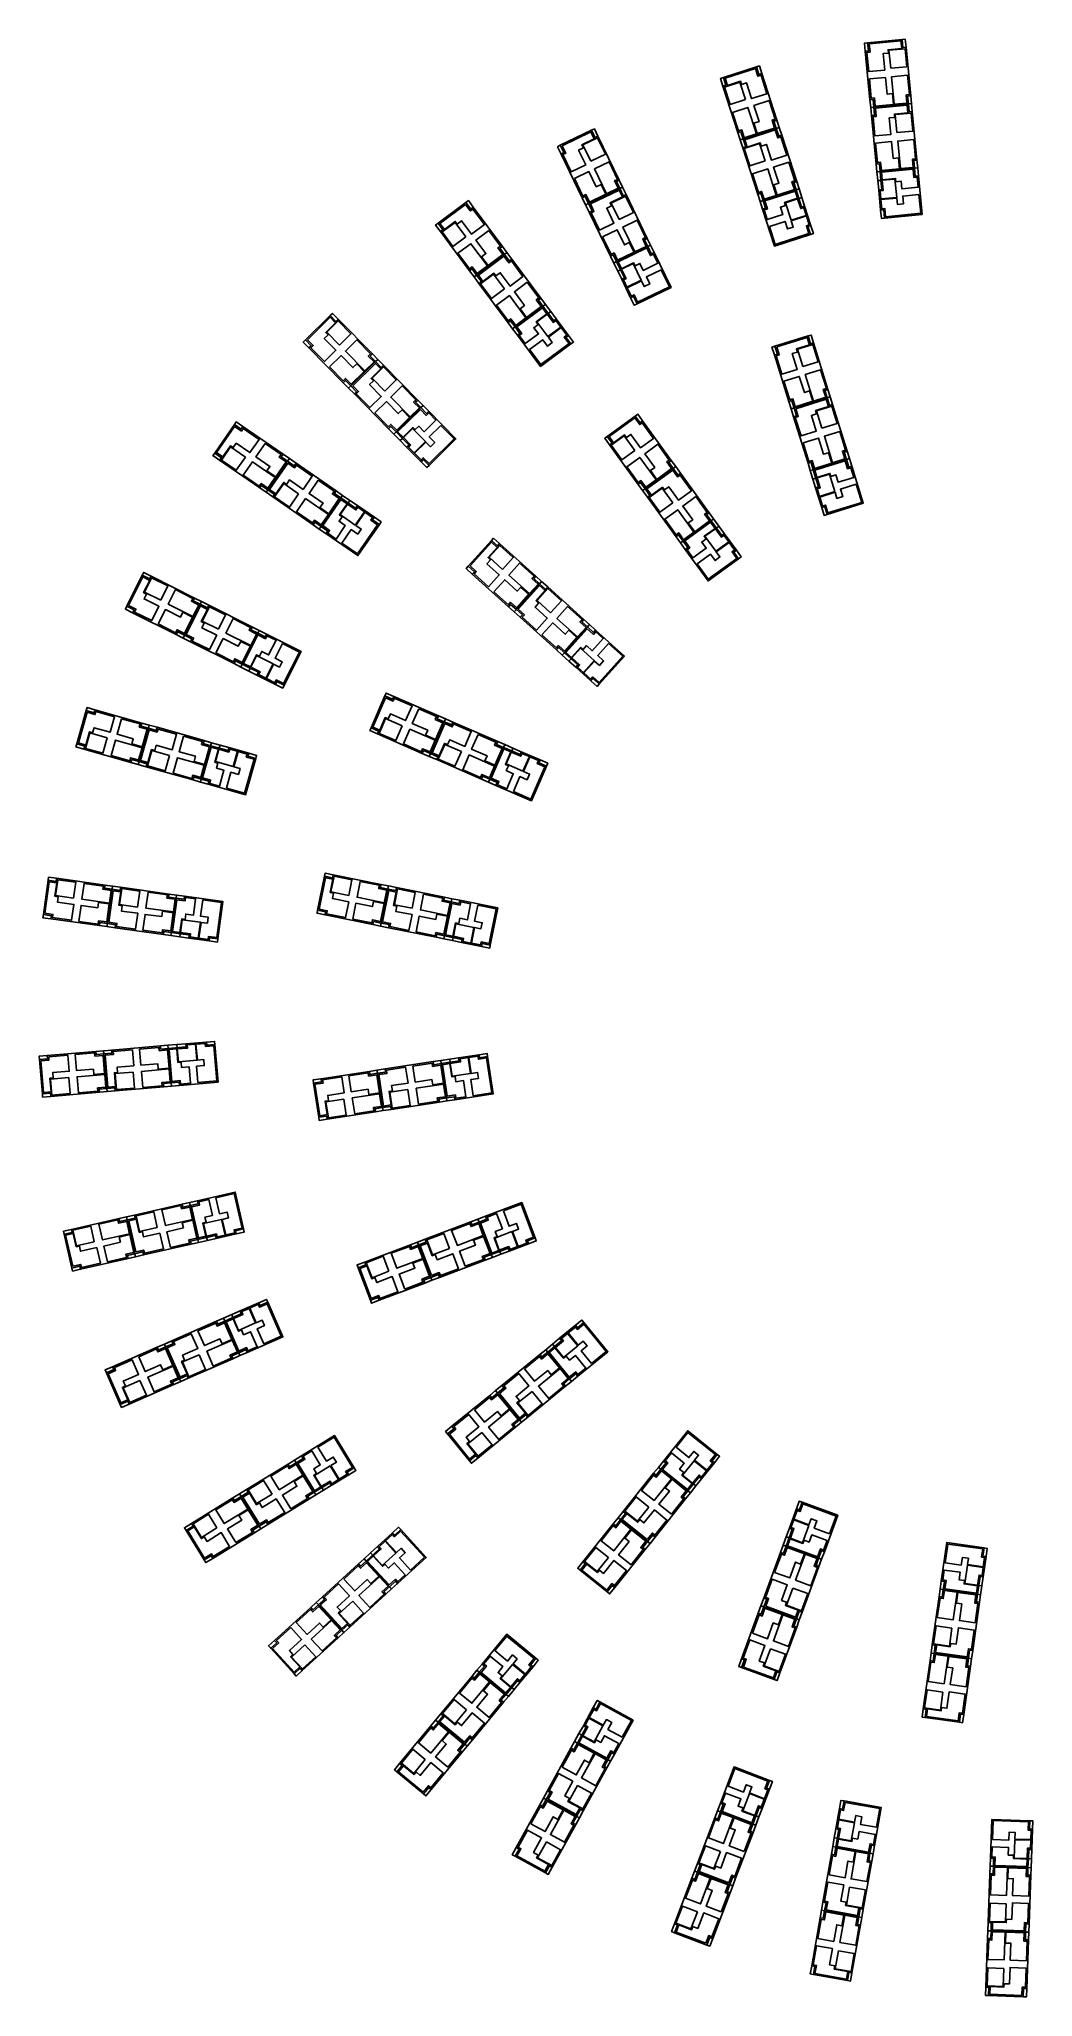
# Model space of a CAD drawing. Header units: millimetres. Extents: x 2243236 to 2245245, y 377909 to 380965.
# Drawn here: x 2243352 to 2243715, y 377909 to 378624 of the extents above; entities that cross this region are included whole.
import ezdxf

# ---------------------------------------------------------------- set-up
doc = ezdxf.new("R2010")
doc.units = ezdxf.units.MM
for name, color, linetype in [('планировка_квартир_1_тип_балконы', 6, 'Continuous'), ('планировка_квартир_1_тип_двухкомнатные', 2, 'Continuous'), ('планировка_квартир_1_тип_контур', 249, 'Continuous'), ('планировка_квартир_1_тип_однокомнатная', 5, 'Continuous'), ('планировка_квартир_1_тип_трехкомнатные', 1, 'Continuous'), ('планировка_квартир_тип_2_балконы', 6, 'Continuous'), ('планировка_квартир_тип_2_двухкомнатные', 2, 'Continuous'), ('планировка_квартир_тип_2_контур', 249, 'Continuous'), ('планировка_квартир_тип_2_однокомнатные', 5, 'Continuous'), ('планировка_квартир_тип_2_трехкомнатные', 1, 'Continuous')]:
    doc.layers.add(name, color=color, linetype=linetype)

msp = doc.modelspace()

# ---------------------------------------------------------------- linework, layer by layer
at = {"layer": 'планировка_квартир_1_тип_балконы'}
for points in [[(2243673.03, 378577.43), (2243673.31, 378574.5), (2243672.17, 378574.39), (2243671.89, 378577.32)], [(2243628.58, 378569.37), (2243629.59, 378566.26), (2243630.67, 378566.61), (2243629.67, 378569.72)], [(2243659.29, 378576.1), (2243659.59, 378572.85), (2243658.46, 378572.74), (2243658.14, 378575.99)], [(2243659.59, 378572.85), (2243659.91, 378569.54), (2243658.78, 378569.43), (2243658.46, 378572.74)], [(2243615.44, 378565.14), (2243616.34, 378562.34), (2243617.42, 378562.69), (2243616.52, 378565.49)], [(2243629.59, 378566.26), (2243630.6, 378563.1), (2243631.69, 378563.45), (2243630.67, 378566.61)], [(2243660.64, 378562.05), (2243659.5, 378561.94), (2243659.79, 378558.95), (2243660.93, 378559.06)], [(2243632.91, 378555.93), (2243634, 378556.28), (2243634.92, 378553.42), (2243633.83, 378553.07)], [(2243575.44, 378549.15), (2243576.72, 378546.5), (2243575.69, 378546), (2243574.41, 378548.65)], [(2243563.01, 378543.14), (2243564.43, 378540.19), (2243563.4, 378539.69), (2243561.97, 378542.64)], [(2243564.43, 378540.19), (2243565.87, 378537.2), (2243564.85, 378536.7), (2243563.4, 378539.69)], [(2243536.08, 378526.83), (2243538.03, 378524.2), (2243538.95, 378524.89), (2243537, 378527.51)], [(2243569.15, 378530.42), (2243568.13, 378529.92), (2243569.43, 378527.22), (2243570.46, 378527.72)], [(2243524.99, 378518.59), (2243526.75, 378516.23), (2243527.67, 378516.91), (2243525.91, 378519.28)], [(2243538.03, 378524.2), (2243540.01, 378521.54), (2243540.93, 378522.22), (2243538.95, 378524.89)], [(2243544.5, 378515.49), (2243545.42, 378516.17), (2243547.21, 378513.76), (2243546.3, 378513.08)], [(2243492.29, 378490.58), (2243494.35, 378488.48), (2243493.54, 378487.68), (2243491.47, 378489.78)], [(2243482.45, 378480.89), (2243484.74, 378478.56), (2243483.92, 378477.75), (2243481.63, 378480.09)], [(2243484.74, 378478.56), (2243487.07, 378476.19), (2243486.25, 378475.39), (2243483.92, 378477.75)], [(2243492.35, 378470.82), (2243491.54, 378470.02), (2243493.65, 378467.88), (2243494.46, 378468.68)], [(2243648.06, 378471.21), (2243648.94, 378468.4), (2243647.85, 378468.06), (2243646.97, 378470.87)], [(2243634.88, 378467.11), (2243635.84, 378463.98), (2243634.75, 378463.64), (2243633.78, 378466.77)], [(2243635.84, 378463.98), (2243636.83, 378460.81), (2243635.73, 378460.48), (2243634.75, 378463.64)], [(2243462.19, 378456.78), (2243464.89, 378454.93), (2243465.54, 378455.87), (2243462.85, 378457.73)], [(2243464.89, 378454.93), (2243467.62, 378453.05), (2243468.27, 378453.99), (2243465.54, 378455.87)], [(2243473.82, 378448.77), (2243474.47, 378449.71), (2243476.94, 378448), (2243476.29, 378447.06)], [(2243597.54, 378448.43), (2243599.47, 378445.78), (2243600.39, 378446.45), (2243598.47, 378449.1)], [(2243639.06, 378453.62), (2243637.97, 378453.28), (2243638.86, 378450.41), (2243639.95, 378450.75)], [(2243454.35, 378445.42), (2243456.77, 378443.75), (2243457.42, 378444.69), (2243455, 378446.36)], [(2243586.36, 378440.33), (2243588.09, 378437.95), (2243589.01, 378438.62), (2243587.29, 378441)], [(2243599.47, 378445.78), (2243601.41, 378443.1), (2243602.34, 378443.76), (2243600.39, 378446.45)], [(2243605.83, 378436.99), (2243606.76, 378437.66), (2243608.52, 378435.23), (2243607.59, 378434.56)], [(2243432.39, 378408.35), (2243435.02, 378407.03), (2243434.51, 378406.01), (2243431.87, 378407.33)], [(2243553.15, 378410.47), (2243555.34, 378408.5), (2243554.57, 378407.65), (2243552.39, 378409.62)], [(2243543.92, 378400.21), (2243546.34, 378398.01), (2243545.58, 378397.16), (2243543.15, 378399.35)], [(2243546.34, 378398.01), (2243548.81, 378395.79), (2243548.04, 378394.94), (2243545.58, 378397.16)], [(2243426.19, 378396.02), (2243429.11, 378394.54), (2243428.6, 378393.52), (2243425.68, 378394.99)], [(2243429.11, 378394.54), (2243432.08, 378393.05), (2243431.56, 378392.03), (2243428.6, 378393.52)], [(2243554.41, 378390.75), (2243553.64, 378389.9), (2243555.88, 378387.89), (2243556.64, 378388.74)], [(2243438.81, 378389.67), (2243438.3, 378388.65), (2243440.98, 378387.3), (2243441.49, 378388.32)], [(2243414.64, 378366.24), (2243417.79, 378365.36), (2243418.1, 378366.46), (2243414.95, 378367.34)], [(2243417.79, 378365.36), (2243420.98, 378364.46), (2243421.29, 378365.55), (2243418.1, 378366.46)], [(2243428.23, 378362.41), (2243428.54, 378363.51), (2243431.43, 378362.69), (2243431.12, 378361.59)], [(2243521.66, 378365.58), (2243524.67, 378364.28), (2243525.12, 378365.33), (2243522.12, 378366.63)], [(2243524.67, 378364.28), (2243527.71, 378362.96), (2243528.16, 378364.01), (2243525.12, 378365.33)], [(2243534.62, 378359.96), (2243535.07, 378361.01), (2243537.83, 378359.81), (2243537.37, 378358.76)], [(2243410.88, 378352.95), (2243413.72, 378352.15), (2243414.03, 378353.25), (2243411.19, 378354.05)], [(2243516.16, 378352.92), (2243518.86, 378351.74), (2243519.31, 378352.79), (2243516.61, 378353.96)], [(2243402.19, 378311.65), (2243405.1, 378311.24), (2243404.94, 378310.11), (2243402.03, 378310.52)], [(2243502.78, 378310.31), (2243505.66, 378309.73), (2243505.44, 378308.61), (2243502.55, 378309.19)], [(2243400.28, 378297.98), (2243403.52, 378297.52), (2243403.36, 378296.39), (2243400.12, 378296.84)], [(2243403.52, 378297.52), (2243406.81, 378297.06), (2243406.65, 378295.93), (2243403.36, 378296.39)], [(2243414.27, 378296.02), (2243414.11, 378294.89), (2243417.09, 378294.47), (2243417.25, 378295.61)], [(2243500.06, 378296.77), (2243503.26, 378296.12), (2243503.04, 378295), (2243499.83, 378295.65)], [(2243503.26, 378296.12), (2243506.51, 378295.46), (2243506.29, 378294.34), (2243503.04, 378295)], [(2243513.9, 378293.98), (2243513.67, 378292.86), (2243516.62, 378292.27), (2243516.85, 378293.39)], [(2243399.13, 378255.59), (2243402.39, 378255.87), (2243402.29, 378257.01), (2243399.03, 378256.73)], [(2243402.39, 378255.87), (2243405.7, 378256.15), (2243405.6, 378257.29), (2243402.29, 378257.01)], [(2243413.2, 378256.79), (2243413.1, 378257.93), (2243416.1, 378258.18), (2243416.2, 378257.05)], [(2243498.93, 378250.04), (2243502.16, 378250.54), (2243501.99, 378251.67), (2243498.76, 378251.18)], [(2243502.16, 378250.54), (2243505.44, 378251.04), (2243505.27, 378252.17), (2243501.99, 378251.67)], [(2243512.89, 378252.17), (2243512.72, 378253.3), (2243515.69, 378253.75), (2243515.86, 378252.62)], [(2243400.3, 378241.83), (2243403.23, 378242.08), (2243403.14, 378243.22), (2243400.2, 378242.97)], [(2243501, 378236.39), (2243503.91, 378236.83), (2243503.74, 378237.96), (2243500.83, 378237.52)], [(2243406.92, 378199.28), (2243409.79, 378199.93), (2243410.05, 378198.82), (2243407.18, 378198.17)], [(2243512.33, 378193.19), (2243515.08, 378194.23), (2243515.48, 378193.16), (2243512.73, 378192.12)], [(2243409.99, 378185.82), (2243413.18, 378186.53), (2243413.43, 378185.42), (2243410.24, 378184.7)], [(2243413.18, 378186.53), (2243416.41, 378187.27), (2243416.67, 378186.16), (2243413.43, 378185.42)], [(2243423.76, 378188.94), (2243424.01, 378187.83), (2243426.94, 378188.49), (2243426.69, 378189.61)], [(2243530.42, 378185.27), (2243530.83, 378184.2), (2243533.64, 378185.27), (2243533.24, 378186.33)], [(2243517.21, 378180.28), (2243520.28, 378181.43), (2243520.68, 378180.36), (2243517.62, 378179.2)], [(2243520.28, 378181.43), (2243523.38, 378182.6), (2243523.78, 378181.54), (2243520.68, 378180.36)], [(2243432.74, 378161.62), (2243432.29, 378162.67), (2243435.04, 378163.87), (2243435.5, 378162.83)], [(2243419.81, 378155.96), (2243422.8, 378157.27), (2243422.35, 378158.32), (2243419.35, 378157.01)], [(2243422.8, 378157.27), (2243425.84, 378158.6), (2243425.39, 378159.65), (2243422.35, 378158.32)], [(2243548.74, 378153.53), (2243548.01, 378154.42), (2243550.34, 378156.32), (2243551.06, 378155.43)], [(2243537.81, 378144.59), (2243540.33, 378146.67), (2243539.61, 378147.55), (2243537.08, 378145.48)], [(2243540.33, 378146.67), (2243542.9, 378148.77), (2243542.18, 378149.65), (2243539.61, 378147.55)], [(2243425.34, 378143.31), (2243428.04, 378144.49), (2243427.58, 378145.53), (2243424.88, 378144.35)], [(2243546.54, 378133.9), (2243548.82, 378135.76), (2243548.1, 378136.65), (2243545.82, 378134.78)], [(2243445.29, 378105.14), (2243447.8, 378106.68), (2243448.4, 378105.71), (2243445.89, 378104.17)], [(2243578.29, 378102.49), (2243580.12, 378104.78), (2243581.02, 378104.07), (2243579.18, 378101.77)], [(2243597.89, 378104.89), (2243598.79, 378104.17), (2243600.66, 378106.52), (2243599.77, 378107.23)], [(2243455.31, 378095.09), (2243458.14, 378096.82), (2243458.74, 378095.85), (2243455.91, 378094.11)], [(2243464.56, 378100.77), (2243465.16, 378099.8), (2243467.72, 378101.37), (2243467.12, 378102.34)], [(2243591.12, 378096.41), (2243593.19, 378099), (2243594.08, 378098.29), (2243592.01, 378095.7)], [(2243452.52, 378093.38), (2243455.31, 378095.09), (2243455.91, 378094.11), (2243453.12, 378092.4)], [(2243589.07, 378093.86), (2243591.12, 378096.41), (2243592.01, 378095.7), (2243589.97, 378093.14)], [(2243629.81, 378086.91), (2243628.74, 378087.3), (2243629.77, 378090.12), (2243630.85, 378089.73)], [(2243481.89, 378077.75), (2243481.12, 378078.6), (2243483.34, 378080.62), (2243484.11, 378079.78)], [(2243624.96, 378073.64), (2243626.07, 378076.72), (2243625, 378077.11), (2243623.87, 378074.04)], [(2243626.07, 378076.72), (2243627.22, 378079.83), (2243626.14, 378080.23), (2243625, 378077.11)], [(2243471.47, 378068.22), (2243473.88, 378070.44), (2243473.11, 378071.28), (2243470.69, 378069.07)], [(2243473.88, 378070.44), (2243476.33, 378072.67), (2243475.56, 378073.52), (2243473.11, 378071.28)], [(2243637.92, 378068.89), (2243638.93, 378071.65), (2243637.86, 378072.05), (2243636.84, 378069.28)], [(2243696.89, 378070.07), (2243698.02, 378069.91), (2243698.44, 378072.88), (2243697.31, 378073.04)], [(2243695.37, 378059.32), (2243695.83, 378062.61), (2243696.96, 378062.45), (2243696.5, 378059.16)], [(2243480.78, 378058.03), (2243482.95, 378060.01), (2243482.18, 378060.86), (2243480.01, 378058.87)], [(2243681.23, 378058.02), (2243681.65, 378060.93), (2243682.78, 378060.77), (2243682.36, 378057.86)], [(2243694.9, 378056.09), (2243695.37, 378059.32), (2243696.5, 378059.16), (2243696.04, 378055.92)], [(2243531.6, 378030.37), (2243532.48, 378029.64), (2243534.39, 378031.96), (2243533.51, 378032.69)], [(2243511.95, 378028.31), (2243513.83, 378030.58), (2243514.71, 378029.85), (2243512.83, 378027.59)], [(2243522.58, 378019.5), (2243524.67, 378022.02), (2243525.55, 378021.29), (2243523.46, 378018.77)], [(2243524.67, 378022.02), (2243526.79, 378024.57), (2243527.67, 378023.84), (2243525.55, 378021.29)], [(2243555.47, 378014.11), (2243554.47, 378014.67), (2243555.92, 378017.3), (2243556.92, 378016.75)], [(2243548.67, 378001.74), (2243550.24, 378004.61), (2243549.24, 378005.16), (2243547.67, 378002.29)], [(2243550.24, 378004.61), (2243551.84, 378007.52), (2243550.84, 378008.07), (2243549.24, 378005.16)], [(2243560.77, 377995.08), (2243562.19, 377997.66), (2243561.19, 377998.21), (2243559.77, 377995.63)], [(2243617.79, 377985.27), (2243618.86, 377984.87), (2243619.93, 377987.68), (2243618.86, 377988.08)], [(2243599.86, 377976.98), (2243600.91, 377979.73), (2243601.98, 377979.33), (2243600.93, 377976.58)], [(2243613.94, 377975.13), (2243615.12, 377978.23), (2243616.18, 377977.83), (2243615, 377974.72)], [(2243645.59, 377977.59), (2243644.46, 377977.79), (2243644.99, 377980.75), (2243646.11, 377980.55)], [(2243612.77, 377972.08), (2243613.94, 377975.13), (2243615, 377974.72), (2243613.84, 377971.67)], [(2243643.69, 377966.91), (2243644.27, 377970.17), (2243643.15, 377970.37), (2243642.57, 377967.1)], [(2243713.87, 377970.34), (2243715.01, 377970.3), (2243715.12, 377973.3), (2243713.98, 377973.34)], [(2243643.13, 377963.68), (2243643.69, 377966.91), (2243642.57, 377967.1), (2243642, 377963.88)], [(2243656.73, 377961.28), (2243657.24, 377964.17), (2243656.12, 377964.37), (2243655.6, 377961.47)], [(2243713.48, 377959.49), (2243713.6, 377962.81), (2243714.74, 377962.77), (2243714.62, 377959.45)], [(2243699.55, 377956.73), (2243699.66, 377959.67), (2243700.8, 377959.63), (2243700.69, 377956.69)], [(2243713.35, 377956.23), (2243713.48, 377959.49), (2243714.62, 377959.45), (2243714.5, 377956.18)]]:
    msp.add_lwpolyline(points, close=True, dxfattribs=at)
at = {"layer": 'планировка_квартир_1_тип_двухкомнатные'}
for points in [[(2243671.36, 378576.96), (2243671.65, 378573.88), (2243672.9, 378574), (2243673.25, 378570.33), (2243667.29, 378569.75), (2243667.02, 378572.53), (2243665.07, 378572.35), (2243664.96, 378573.54), (2243660.03, 378573.07), (2243659.76, 378575.84)], [(2243617.16, 378565.37), (2243618.1, 378562.43), (2243616.92, 378562.04), (2243618.05, 378558.53), (2243623.75, 378560.36), (2243622.89, 378563.02), (2243624.75, 378563.62), (2243624.39, 378564.77), (2243629.1, 378566.29), (2243628.25, 378568.94)], [(2243574.03, 378548.13), (2243575.38, 378545.34), (2243576.51, 378545.89), (2243578.11, 378542.56), (2243572.72, 378539.96), (2243571.51, 378542.47), (2243569.74, 378541.62), (2243569.22, 378542.7), (2243564.76, 378540.55), (2243563.55, 378543.05)], [(2243526.55, 378519.36), (2243528.39, 378516.88), (2243527.39, 378516.14), (2243529.59, 378513.17), (2243534.4, 378516.74), (2243532.73, 378518.99), (2243534.3, 378520.16), (2243533.59, 378521.12), (2243537.56, 378524.08), (2243535.9, 378526.31)], [(2243491.29, 378489.16), (2243493.46, 378486.96), (2243494.35, 378487.83), (2243496.93, 378485.2), (2243492.67, 378481), (2243490.71, 378482.99), (2243489.31, 378481.62), (2243488.47, 378482.48), (2243484.94, 378479), (2243482.98, 378480.98)], [(2243646.52, 378470.4), (2243647.44, 378467.45), (2243648.63, 378467.82), (2243649.73, 378464.3), (2243644.01, 378462.52), (2243643.18, 378465.19), (2243641.31, 378464.61), (2243640.95, 378465.76), (2243636.22, 378464.29), (2243635.4, 378466.95)], [(2243455.58, 378446.65), (2243458.12, 378444.9), (2243457.41, 378443.87), (2243460.45, 378441.77), (2243463.85, 378446.7), (2243461.55, 378448.29), (2243462.66, 378449.9), (2243461.67, 378450.58), (2243464.49, 378454.66), (2243462.2, 378456.24)], [(2243587.93, 378441.08), (2243589.74, 378438.58), (2243588.73, 378437.84), (2243590.89, 378434.85), (2243595.74, 378438.37), (2243594.1, 378440.63), (2243595.69, 378441.78), (2243594.98, 378442.75), (2243598.99, 378445.66), (2243597.36, 378447.91)], [(2243431.9, 378406.69), (2243434.66, 378405.3), (2243435.22, 378406.41), (2243438.52, 378404.76), (2243435.83, 378399.41), (2243433.34, 378400.66), (2243432.46, 378398.91), (2243431.38, 378399.45), (2243429.16, 378395.03), (2243426.67, 378396.27)], [(2243552.24, 378408.99), (2243554.54, 378406.92), (2243555.37, 378407.85), (2243558.11, 378405.38), (2243554.11, 378400.93), (2243552.03, 378402.8), (2243550.72, 378401.34), (2243549.83, 378402.15), (2243546.51, 378398.47), (2243544.44, 378400.33)], [(2243411.65, 378354.51), (2243414.62, 378353.67), (2243414.28, 378352.47), (2243417.84, 378351.47), (2243419.46, 378357.23), (2243416.77, 378357.99), (2243417.3, 378359.87), (2243416.15, 378360.2), (2243417.49, 378364.97), (2243414.81, 378365.72)], [(2243517.13, 378354.36), (2243519.96, 378353.13), (2243519.46, 378351.98), (2243522.85, 378350.51), (2243525.23, 378356), (2243522.67, 378357.12), (2243523.45, 378358.91), (2243522.35, 378359.39), (2243524.32, 378363.94), (2243521.77, 378365.05)], [(2243402.26, 378309.91), (2243405.32, 378309.49), (2243405.49, 378310.72), (2243409.15, 378310.22), (2243408.32, 378304.29), (2243405.56, 378304.67), (2243405.29, 378302.73), (2243404.09, 378302.9), (2243403.41, 378297.99), (2243400.65, 378298.38)], [(2243502.75, 378308.57), (2243505.78, 378307.96), (2243506.02, 378309.18), (2243509.64, 378308.46), (2243508.46, 378302.59), (2243505.72, 378303.14), (2243505.33, 378301.22), (2243504.15, 378301.46), (2243503.18, 378296.6), (2243500.45, 378297.15)], [(2243400.46, 378243.56), (2243403.55, 378243.82), (2243403.65, 378242.58), (2243407.33, 378242.89), (2243406.82, 378248.86), (2243404.04, 378248.62), (2243403.87, 378250.57), (2243402.67, 378250.47), (2243402.25, 378255.4), (2243399.48, 378255.17)], [(2243501.05, 378238.13), (2243504.11, 378238.59), (2243504.3, 378237.36), (2243507.95, 378237.91), (2243507.05, 378243.83), (2243504.29, 378243.41), (2243503.99, 378245.35), (2243502.8, 378245.17), (2243502.06, 378250.06), (2243499.31, 378249.65)], [(2243407.61, 378197.68), (2243410.62, 378198.37), (2243410.34, 378199.58), (2243413.94, 378200.4), (2243415.27, 378194.57), (2243412.55, 378193.95), (2243412.98, 378192.04), (2243411.8, 378191.77), (2243412.9, 378186.94), (2243410.19, 378186.32)], [(2243513.22, 378191.7), (2243516.11, 378192.8), (2243515.67, 378193.96), (2243519.12, 378195.27), (2243521.24, 378189.67), (2243518.63, 378188.68), (2243519.32, 378186.85), (2243518.2, 378186.42), (2243519.95, 378181.79), (2243517.35, 378180.81)], [(2243424.94, 378145), (2243427.77, 378146.24), (2243428.27, 378145.09), (2243431.65, 378146.57), (2243429.26, 378152.06), (2243426.7, 378150.94), (2243425.91, 378152.73), (2243424.81, 378152.25), (2243422.82, 378156.79), (2243420.27, 378155.67)], [(2243545.7, 378135.42), (2243548.09, 378137.38), (2243548.88, 378136.41), (2243551.74, 378138.74), (2243547.95, 378143.38), (2243545.79, 378141.61), (2243544.55, 378143.13), (2243543.62, 378142.37), (2243540.48, 378146.2), (2243538.33, 378144.44)], [(2243446.45, 378103.85), (2243449.09, 378105.47), (2243448.43, 378106.53), (2243451.58, 378108.47), (2243454.71, 378103.36), (2243452.33, 378101.9), (2243453.36, 378100.23), (2243452.33, 378099.6), (2243454.92, 378095.38), (2243452.55, 378093.92)], [(2243579.81, 378101.66), (2243581.74, 378104.08), (2243580.77, 378104.86), (2243583.07, 378107.74), (2243587.75, 378104), (2243586.01, 378101.82), (2243587.53, 378100.59), (2243586.78, 378099.65), (2243590.65, 378096.56), (2243588.91, 378094.38)], [(2243636.42, 378069.77), (2243637.48, 378072.67), (2243638.66, 378072.24), (2243639.93, 378075.71), (2243634.31, 378077.77), (2243633.34, 378075.15), (2243631.5, 378075.82), (2243631.09, 378074.69), (2243626.44, 378076.4), (2243625.48, 378073.78)], [(2243479.85, 378059.5), (2243482.14, 378061.58), (2243482.98, 378060.66), (2243485.71, 378063.15), (2243481.67, 378067.57), (2243479.61, 378065.69), (2243478.28, 378067.13), (2243477.39, 378066.32), (2243474.06, 378069.98), (2243472, 378068.1)], [(2243682.97, 378058.08), (2243683.4, 378061.15), (2243682.17, 378061.32), (2243682.68, 378064.97), (2243688.61, 378064.14), (2243688.22, 378061.37), (2243690.16, 378061.1), (2243689.99, 378059.9), (2243694.89, 378059.21), (2243694.51, 378056.46)], [(2243513.46, 378027.46), (2243515.44, 378029.84), (2243514.47, 378030.64), (2243516.83, 378033.48), (2243521.44, 378029.66), (2243519.66, 378027.51), (2243521.16, 378026.26), (2243520.39, 378025.33), (2243524.21, 378022.17), (2243522.43, 378020.03)], [(2243559.42, 377996.18), (2243560.91, 377998.89), (2243562.01, 377998.29), (2243563.79, 378001.52), (2243558.54, 378004.41), (2243557.19, 378001.96), (2243555.48, 378002.9), (2243554.9, 378001.85), (2243550.56, 378004.23), (2243549.21, 378001.79)], [(2243601.57, 377976.67), (2243602.67, 377979.56), (2243601.5, 377980), (2243602.81, 377983.45), (2243608.41, 377981.32), (2243607.42, 377978.71), (2243609.25, 377978.01), (2243608.82, 377976.89), (2243613.45, 377975.13), (2243612.46, 377972.53)], [(2243655.1, 377961.88), (2243655.64, 377964.92), (2243656.87, 377964.71), (2243657.51, 377968.34), (2243651.61, 377969.38), (2243651.13, 377966.63), (2243649.2, 377966.97), (2243648.99, 377965.79), (2243644.11, 377966.65), (2243643.63, 377963.91)], [(2243701.27, 377956.98), (2243701.38, 377960.07), (2243700.14, 377960.11), (2243700.27, 377963.8), (2243706.25, 377963.58), (2243706.15, 377960.79), (2243708.11, 377960.72), (2243708.06, 377959.51), (2243713.01, 377959.33), (2243712.91, 377956.55)]]:
    msp.add_lwpolyline(points, close=True, dxfattribs=at)
at = {"layer": 'планировка_квартир_1_тип_контур'}
for points in [[(2243671.89, 378577.32), (2243672.17, 378574.39), (2243673.31, 378574.5), (2243674.67, 378560.38), (2243660.93, 378559.06), (2243660.64, 378562.05), (2243659.5, 378561.94), (2243658.78, 378569.43), (2243659.91, 378569.54), (2243659.29, 378576.1), (2243671.89, 378577.32)], [(2243616.52, 378565.49), (2243617.42, 378562.69), (2243616.34, 378562.34), (2243620.68, 378548.84), (2243633.83, 378553.07), (2243632.91, 378555.93), (2243634, 378556.28), (2243631.69, 378563.45), (2243630.6, 378563.1), (2243628.58, 378569.37), (2243616.52, 378565.49)], [(2243574.41, 378548.65), (2243575.69, 378546), (2243576.72, 378546.5), (2243582.9, 378533.73), (2243570.46, 378527.72), (2243569.15, 378530.42), (2243568.13, 378529.92), (2243564.85, 378536.7), (2243565.87, 378537.2), (2243563.01, 378543.14), (2243574.41, 378548.65)], [(2243525.91, 378519.28), (2243527.67, 378516.91), (2243526.75, 378516.23), (2243535.21, 378504.84), (2243546.3, 378513.08), (2243544.5, 378515.49), (2243545.42, 378516.17), (2243540.93, 378522.22), (2243540.01, 378521.54), (2243536.08, 378526.83), (2243525.91, 378519.28)], [(2243491.47, 378489.78), (2243493.54, 378487.68), (2243494.35, 378488.48), (2243504.3, 378478.38), (2243494.46, 378468.68), (2243492.35, 378470.82), (2243491.54, 378470.02), (2243486.25, 378475.39), (2243487.07, 378476.19), (2243482.45, 378480.89), (2243491.47, 378489.78)], [(2243646.97, 378470.87), (2243647.85, 378468.06), (2243648.94, 378468.4), (2243653.14, 378454.85), (2243639.95, 378450.75), (2243639.06, 378453.62), (2243637.97, 378453.28), (2243635.73, 378460.48), (2243636.83, 378460.81), (2243634.88, 378467.11), (2243646.97, 378470.87)], [(2243455, 378446.36), (2243457.42, 378444.69), (2243456.77, 378443.75), (2243468.45, 378435.69), (2243476.29, 378447.06), (2243473.82, 378448.77), (2243474.47, 378449.71), (2243468.27, 378453.99), (2243467.62, 378453.05), (2243462.19, 378456.78), (2243455, 378446.36)], [(2243587.29, 378441), (2243589.01, 378438.62), (2243588.09, 378437.95), (2243596.41, 378426.46), (2243607.59, 378434.56), (2243605.83, 378436.99), (2243606.76, 378437.66), (2243602.34, 378443.76), (2243601.41, 378443.09), (2243597.54, 378448.43), (2243587.29, 378441)], [(2243431.87, 378407.33), (2243434.51, 378406.01), (2243435.02, 378407.03), (2243447.69, 378400.67), (2243441.49, 378388.32), (2243438.81, 378389.67), (2243438.3, 378388.65), (2243431.56, 378392.03), (2243432.08, 378393.05), (2243426.19, 378396.02), (2243431.87, 378407.33)], [(2243552.39, 378409.62), (2243554.57, 378407.65), (2243555.34, 378408.5), (2243565.88, 378399.01), (2243556.64, 378388.74), (2243554.41, 378390.75), (2243553.64, 378389.9), (2243548.04, 378394.94), (2243548.81, 378395.79), (2243543.92, 378400.21), (2243552.39, 378409.62)], [(2243411.19, 378354.05), (2243414.03, 378353.25), (2243413.72, 378352.15), (2243427.37, 378348.3), (2243431.12, 378361.59), (2243428.23, 378362.41), (2243428.54, 378363.51), (2243421.29, 378365.55), (2243420.98, 378364.46), (2243414.64, 378366.24), (2243411.19, 378354.05)], [(2243516.61, 378353.96), (2243519.31, 378352.79), (2243518.86, 378351.74), (2243531.87, 378346.09), (2243537.37, 378358.76), (2243534.62, 378359.96), (2243535.07, 378361.01), (2243528.16, 378364.01), (2243527.71, 378362.96), (2243521.66, 378365.58), (2243516.61, 378353.96)], [(2243402.03, 378310.52), (2243404.94, 378310.11), (2243405.1, 378311.24), (2243419.15, 378309.29), (2243417.25, 378295.61), (2243414.27, 378296.02), (2243414.11, 378294.89), (2243406.65, 378295.93), (2243406.81, 378297.06), (2243400.28, 378297.98), (2243402.03, 378310.52)], [(2243502.55, 378309.19), (2243505.44, 378308.61), (2243505.66, 378309.73), (2243519.57, 378306.93), (2243516.85, 378293.39), (2243513.9, 378293.98), (2243513.67, 378292.86), (2243506.29, 378294.34), (2243506.51, 378295.46), (2243500.06, 378296.77), (2243502.55, 378309.19)], [(2243400.2, 378242.97), (2243403.14, 378243.22), (2243403.23, 378242.08), (2243417.37, 378243.28), (2243416.2, 378257.05), (2243413.2, 378256.79), (2243413.1, 378257.93), (2243405.6, 378257.29), (2243405.7, 378256.15), (2243399.13, 378255.59), (2243400.2, 378242.97)], [(2243500.83, 378237.52), (2243503.74, 378237.96), (2243503.91, 378236.83), (2243517.94, 378238.96), (2243515.86, 378252.62), (2243512.89, 378252.17), (2243512.72, 378253.3), (2243505.27, 378252.17), (2243505.45, 378251.04), (2243498.93, 378250.04), (2243500.83, 378237.52)], [(2243407.18, 378198.17), (2243410.05, 378198.82), (2243409.79, 378199.93), (2243423.63, 378203.08), (2243426.69, 378189.61), (2243423.76, 378188.94), (2243424.01, 378187.83), (2243416.67, 378186.16), (2243416.41, 378187.27), (2243409.99, 378185.82), (2243407.18, 378198.17)], [(2243512.73, 378192.12), (2243515.48, 378193.16), (2243515.08, 378194.23), (2243528.34, 378199.25), (2243533.24, 378186.33), (2243530.42, 378185.27), (2243530.83, 378184.2), (2243523.78, 378181.54), (2243523.38, 378182.6), (2243517.21, 378180.28), (2243512.73, 378192.12)], [(2243424.88, 378144.35), (2243427.58, 378145.53), (2243428.04, 378144.49), (2243441.03, 378150.17), (2243435.5, 378162.83), (2243432.74, 378161.62), (2243432.29, 378162.67), (2243425.39, 378159.65), (2243425.84, 378158.6), (2243419.81, 378155.96), (2243424.88, 378144.35)], [(2243545.82, 378134.78), (2243548.1, 378136.65), (2243548.82, 378135.76), (2243559.8, 378144.74), (2243551.06, 378155.43), (2243548.74, 378153.53), (2243548.01, 378154.42), (2243542.18, 378149.65), (2243542.9, 378148.77), (2243537.81, 378144.59), (2243545.82, 378134.78)], [(2243445.89, 378104.17), (2243448.4, 378105.71), (2243447.8, 378106.68), (2243459.89, 378114.11), (2243467.12, 378102.34), (2243464.56, 378100.77), (2243465.16, 378099.8), (2243458.74, 378095.85), (2243458.14, 378096.83), (2243452.52, 378093.38), (2243445.89, 378104.17)], [(2243579.18, 378101.77), (2243581.02, 378104.07), (2243580.12, 378104.78), (2243588.98, 378115.86), (2243599.77, 378107.23), (2243597.89, 378104.89), (2243598.79, 378104.17), (2243594.08, 378098.29), (2243593.19, 378099), (2243589.07, 378093.86), (2243579.18, 378101.77)], [(2243636.84, 378069.28), (2243637.86, 378072.05), (2243638.93, 378071.65), (2243643.81, 378084.97), (2243630.85, 378089.73), (2243629.81, 378086.91), (2243628.74, 378087.3), (2243626.14, 378080.23), (2243627.22, 378079.83), (2243624.96, 378073.64), (2243636.84, 378069.28)], [(2243480.01, 378058.87), (2243482.18, 378060.86), (2243482.95, 378060.01), (2243493.43, 378069.58), (2243484.11, 378079.78), (2243481.89, 378077.75), (2243481.12, 378078.6), (2243475.56, 378073.52), (2243476.33, 378072.67), (2243471.47, 378068.22), (2243480.01, 378058.87)], [(2243682.36, 378057.86), (2243682.78, 378060.77), (2243681.65, 378060.93), (2243683.63, 378074.97), (2243697.31, 378073.04), (2243696.89, 378070.07), (2243698.02, 378069.91), (2243696.96, 378062.45), (2243695.83, 378062.61), (2243694.9, 378056.09), (2243682.36, 378057.86)], [(2243512.83, 378027.59), (2243514.71, 378029.85), (2243513.83, 378030.58), (2243522.88, 378041.5), (2243533.51, 378032.69), (2243531.6, 378030.37), (2243532.48, 378029.64), (2243527.67, 378023.84), (2243526.79, 378024.57), (2243522.58, 378019.5), (2243512.83, 378027.59)], [(2243559.77, 377995.63), (2243561.19, 377998.21), (2243562.19, 377997.66), (2243569.02, 378010.09), (2243556.92, 378016.75), (2243555.47, 378014.11), (2243554.47, 378014.67), (2243550.84, 378008.07), (2243551.84, 378007.52), (2243548.67, 378001.74), (2243559.77, 377995.63)], [(2243600.93, 377976.58), (2243601.98, 377979.33), (2243600.91, 377979.73), (2243605.95, 377992.99), (2243618.86, 377988.08), (2243617.79, 377985.27), (2243618.86, 377984.87), (2243616.18, 377977.83), (2243615.12, 377978.23), (2243612.77, 377972.08), (2243600.93, 377976.58)], [(2243655.6, 377961.47), (2243656.12, 377964.37), (2243657.24, 377964.17), (2243659.71, 377978.14), (2243646.11, 377980.55), (2243645.59, 377977.59), (2243644.46, 377977.79), (2243643.15, 377970.37), (2243644.27, 377970.17), (2243643.13, 377963.68), (2243655.6, 377961.47)], [(2243700.69, 377956.69), (2243700.8, 377959.63), (2243699.66, 377959.67), (2243700.18, 377973.84), (2243713.98, 377973.34), (2243713.87, 377970.34), (2243715.01, 377970.3), (2243714.74, 377962.77), (2243713.6, 377962.81), (2243713.35, 377956.23), (2243700.69, 377956.69)]]:
    msp.add_lwpolyline(points, close=True, dxfattribs=at)
at = {"layer": 'планировка_квартир_1_тип_однокомнатная'}
for points in [[(2243665.37, 378566.64), (2243659.56, 378566.08), (2243659.27, 378569.02), (2243660.41, 378569.13), (2243660.05, 378572.89), (2243664.72, 378573.34)], [(2243626.75, 378558.27), (2243632.3, 378560.06), (2243631.4, 378562.87), (2243630.31, 378562.52), (2243629.15, 378566.12), (2243624.68, 378564.68)], [(2243572, 378536.37), (2243566.74, 378533.83), (2243565.46, 378536.49), (2243566.48, 378536.98), (2243564.84, 378540.39), (2243569.06, 378542.43)], [(2243537.91, 378515.73), (2243542.6, 378519.21), (2243540.84, 378521.58), (2243539.92, 378520.9), (2243537.67, 378523.93), (2243533.9, 378521.13)], [(2243493.13, 378477.37), (2243488.97, 378473.28), (2243486.9, 378475.38), (2243487.71, 378476.18), (2243485.06, 378478.88), (2243488.41, 378482.17)], [(2243642.76, 378459.08), (2243637.18, 378457.35), (2243636.31, 378460.17), (2243637.4, 378460.51), (2243636.28, 378464.12), (2243640.76, 378465.51)], [(2243467.5, 378446.87), (2243470.82, 378451.67), (2243468.39, 378453.35), (2243467.74, 378452.41), (2243464.63, 378454.56), (2243461.96, 378450.69)], [(2243599.24, 378437.31), (2243603.97, 378440.73), (2243602.24, 378443.12), (2243601.32, 378442.45), (2243599.1, 378445.52), (2243595.3, 378442.76)], [(2243437.44, 378396.12), (2243434.82, 378390.91), (2243432.18, 378392.23), (2243432.69, 378393.25), (2243429.32, 378394.95), (2243431.42, 378399.14)], [(2243554.79, 378397.34), (2243550.88, 378393), (2243548.69, 378394.97), (2243549.45, 378395.82), (2243546.65, 378398.35), (2243549.79, 378401.84)], [(2243422.86, 378358.57), (2243424.45, 378364.19), (2243421.61, 378364.99), (2243421.3, 378363.89), (2243417.66, 378364.92), (2243416.39, 378360.4)], [(2243528.78, 378356.88), (2243531.11, 378362.23), (2243528.4, 378363.41), (2243527.95, 378362.36), (2243524.48, 378363.87), (2243522.61, 378359.56)], [(2243410.9, 378301.69), (2243410.09, 378295.91), (2243407.17, 378296.32), (2243407.33, 378297.45), (2243403.58, 378297.97), (2243404.23, 378302.62)], [(2243510.87, 378299.84), (2243509.72, 378294.12), (2243506.83, 378294.7), (2243507.06, 378295.82), (2243503.35, 378296.57), (2243504.28, 378301.17)], [(2243409.53, 378251.31), (2243409.04, 378257.13), (2243406.1, 378256.88), (2243406.19, 378255.74), (2243402.43, 378255.42), (2243402.83, 378250.74)], [(2243509.59, 378246.46), (2243508.71, 378252.23), (2243505.8, 378251.79), (2243505.97, 378250.66), (2243502.23, 378250.09), (2243502.94, 378245.45)], [(2243418.6, 378193.05), (2243419.89, 378187.36), (2243417.01, 378186.7), (2243416.76, 378187.82), (2243413.08, 378186.98), (2243412.04, 378191.56)], [(2243524.75, 378188.63), (2243526.81, 378183.17), (2243524.05, 378182.12), (2243523.65, 378183.19), (2243520.12, 378181.85), (2243518.45, 378186.25)], [(2243431.03, 378155.25), (2243428.69, 378160.6), (2243425.99, 378159.42), (2243426.45, 378158.37), (2243422.98, 378156.86), (2243424.87, 378152.56)], [(2243548.8, 378146.94), (2243545.11, 378151.46), (2243542.83, 378149.59), (2243543.55, 378148.71), (2243540.62, 378146.32), (2243543.59, 378142.68)], [(2243591.3, 378104.89), (2243595.86, 378101.24), (2243594.01, 378098.94), (2243593.12, 378099.65), (2243590.76, 378096.7), (2243587.09, 378099.63)], [(2243458.35, 378103), (2243461.41, 378098.03), (2243458.89, 378096.48), (2243458.3, 378097.45), (2243455.08, 378095.47), (2243452.62, 378099.48)], [(2243633.23, 378081.26), (2243627.75, 378083.27), (2243626.73, 378080.5), (2243627.8, 378080.11), (2243626.5, 378076.56), (2243630.91, 378074.94)], [(2243482.32, 378071.17), (2243478.39, 378075.48), (2243476.21, 378073.49), (2243476.98, 378072.65), (2243474.19, 378070.1), (2243477.35, 378066.63)], [(2243691.21, 378066.71), (2243696.99, 378065.89), (2243696.58, 378062.97), (2243695.45, 378063.13), (2243694.92, 378059.39), (2243690.27, 378060.04)], [(2243525, 378030.49), (2243529.49, 378026.76), (2243527.61, 378024.49), (2243526.73, 378025.22), (2243524.32, 378022.31), (2243520.71, 378025.3)], [(2243558, 378008.02), (2243552.89, 378010.84), (2243551.46, 378008.25), (2243552.46, 378007.7), (2243550.64, 378004.39), (2243554.76, 378002.13)], [(2243611.52, 377983.25), (2243616.97, 377981.18), (2243615.92, 377978.42), (2243614.85, 377978.82), (2243613.51, 377975.29), (2243609.12, 377976.96)], [(2243649.94, 377972.63), (2243644.19, 377973.65), (2243643.68, 377970.75), (2243644.8, 377970.55), (2243644.14, 377966.83), (2243648.77, 377966.01)], [(2243708.57, 377966.41), (2243714.41, 377966.19), (2243714.3, 377963.25), (2243713.16, 377963.29), (2243713.02, 377959.51), (2243708.33, 377959.68)]]:
    msp.add_lwpolyline(points, close=True, dxfattribs=at)
at = {"layer": 'планировка_квартир_1_тип_трехкомнатные'}
for points in [[(2243673.51, 378567.68), (2243674.17, 378560.8), (2243661.33, 378559.56), (2243661.05, 378562.55), (2243659.91, 378562.44), (2243659.58, 378565.84), (2243665.39, 378566.4), (2243665.62, 378564.04), (2243667.82, 378564.26), (2243667.55, 378567.1)], [(2243618.86, 378556), (2243620.98, 378549.42), (2243633.26, 378553.37), (2243632.34, 378556.23), (2243633.42, 378556.58), (2243632.38, 378559.83), (2243626.82, 378558.04), (2243627.54, 378555.79), (2243625.44, 378555.11), (2243624.56, 378557.83)], [(2243579.27, 378540.17), (2243582.28, 378533.95), (2243570.67, 378528.33), (2243569.36, 378531.03), (2243568.34, 378530.54), (2243566.85, 378533.61), (2243572.1, 378536.16), (2243573.13, 378534.02), (2243575.13, 378534.99), (2243573.88, 378537.56)], [(2243531.18, 378511.04), (2243535.3, 378505.49), (2243545.66, 378513.18), (2243543.86, 378515.59), (2243544.78, 378516.27), (2243542.74, 378519.02), (2243538.06, 378515.54), (2243539.47, 378513.63), (2243537.69, 378512.31), (2243535.98, 378514.61)], [(2243498.8, 378483.31), (2243503.65, 378478.38), (2243494.46, 378469.33), (2243492.35, 378471.47), (2243491.54, 378470.67), (2243489.14, 378473.11), (2243493.3, 378477.2), (2243494.96, 378475.51), (2243496.54, 378477.07), (2243494.54, 378479.11)], [(2243650.52, 378461.76), (2243652.57, 378455.15), (2243640.25, 378451.32), (2243639.36, 378454.2), (2243638.27, 378453.86), (2243637.25, 378457.12), (2243642.83, 378458.85), (2243643.53, 378456.59), (2243645.65, 378457.25), (2243644.8, 378459.98)], [(2243462.64, 378440.26), (2243468.33, 378436.33), (2243475.66, 378446.95), (2243473.18, 378448.65), (2243473.83, 378449.59), (2243471.02, 378451.54), (2243467.7, 378446.73), (2243469.65, 378445.39), (2243468.39, 378443.56), (2243466.04, 378445.19)], [(2243592.45, 378432.7), (2243596.51, 378427.1), (2243606.96, 378434.66), (2243605.19, 378437.1), (2243606.12, 378437.77), (2243604.11, 378440.54), (2243599.38, 378437.11), (2243600.77, 378435.2), (2243598.98, 378433.9), (2243597.3, 378436.21)], [(2243440.9, 378403.56), (2243447.08, 378400.46), (2243441.29, 378388.93), (2243438.6, 378390.28), (2243438.09, 378389.26), (2243435.03, 378390.8), (2243437.65, 378396.01), (2243439.77, 378394.95), (2243440.77, 378396.93), (2243438.21, 378398.21)], [(2243560.09, 378403.6), (2243565.23, 378398.98), (2243556.6, 378389.39), (2243554.37, 378391.4), (2243553.61, 378390.55), (2243551.06, 378392.84), (2243554.97, 378397.18), (2243556.73, 378395.59), (2243558.21, 378397.24), (2243556.09, 378399.15)], [(2243420.4, 378350.74), (2243427.05, 378348.87), (2243430.55, 378361.28), (2243427.66, 378362.1), (2243427.97, 378363.19), (2243424.68, 378364.12), (2243423.1, 378358.51), (2243425.38, 378357.86), (2243424.77, 378355.73), (2243422.02, 378356.51)], [(2243525.29, 378349.45), (2243531.63, 378346.7), (2243536.77, 378358.53), (2243534.01, 378359.72), (2243534.47, 378360.77), (2243531.33, 378362.13), (2243529.01, 378356.78), (2243531.18, 378355.84), (2243530.3, 378353.8), (2243527.67, 378354.94)], [(2243411.78, 378309.85), (2243418.63, 378308.89), (2243416.85, 378296.12), (2243413.88, 378296.53), (2243413.72, 378295.4), (2243410.33, 378295.87), (2243411.14, 378301.66), (2243413.48, 378301.33), (2243413.79, 378303.52), (2243410.96, 378303.92)], [(2243512.25, 378307.93), (2243519.03, 378306.57), (2243516.48, 378293.92), (2243513.54, 378294.52), (2243513.31, 378293.4), (2243509.96, 378294.07), (2243511.11, 378299.79), (2243513.44, 378299.33), (2243513.87, 378301.5), (2243511.07, 378302.06)], [(2243409.98, 378243.12), (2243416.87, 378243.7), (2243415.78, 378256.55), (2243412.78, 378256.3), (2243412.68, 378257.44), (2243409.28, 378257.15), (2243409.77, 378251.33), (2243412.13, 378251.53), (2243412.32, 378249.32), (2243409.47, 378249.08)], [(2243510.58, 378238.31), (2243517.41, 378239.35), (2243515.48, 378252.1), (2243512.51, 378251.65), (2243512.33, 378252.78), (2243508.95, 378252.27), (2243509.83, 378246.49), (2243512.17, 378246.85), (2243512.51, 378244.66), (2243509.68, 378244.23)], [(2243416.54, 378200.99), (2243423.28, 378202.53), (2243426.14, 378189.95), (2243423.21, 378189.28), (2243423.46, 378188.17), (2243420.13, 378187.41), (2243418.83, 378193.1), (2243421.14, 378193.63), (2243420.65, 378195.79), (2243417.86, 378195.16)], [(2243521.61, 378196.21), (2243528.08, 378198.66), (2243532.64, 378186.6), (2243529.83, 378185.53), (2243530.24, 378184.47), (2243527.04, 378183.25), (2243524.97, 378188.71), (2243527.19, 378189.55), (2243526.4, 378191.63), (2243523.73, 378190.61)], [(2243434.09, 378147.64), (2243440.43, 378150.41), (2243435.26, 378162.23), (2243432.51, 378161.02), (2243432.05, 378162.07), (2243428.92, 378160.7), (2243431.25, 378155.35), (2243433.43, 378156.3), (2243434.31, 378154.27), (2243431.69, 378153.12)], [(2243553.8, 378140.43), (2243559.16, 378144.8), (2243551, 378154.79), (2243548.67, 378152.89), (2243547.95, 378153.77), (2243545.3, 378151.61), (2243548.99, 378147.09), (2243550.83, 378148.59), (2243552.23, 378146.87), (2243550.01, 378145.06)], [(2243453.84, 378109.86), (2243459.73, 378113.48), (2243466.49, 378102.49), (2243463.93, 378100.92), (2243464.53, 378099.94), (2243461.61, 378098.15), (2243458.56, 378103.13), (2243460.58, 378104.37), (2243459.42, 378106.25), (2243456.98, 378104.76)], [(2243584.74, 378109.82), (2243589.05, 378115.22), (2243599.13, 378107.16), (2243597.25, 378104.81), (2243598.14, 378104.1), (2243596.01, 378101.43), (2243591.45, 378105.07), (2243592.93, 378106.93), (2243591.2, 378108.31), (2243589.41, 378106.08)], [(2243640.84, 378078.21), (2243643.22, 378084.7), (2243631.11, 378089.14), (2243630.08, 378086.32), (2243629.01, 378086.71), (2243627.83, 378083.5), (2243633.31, 378081.49), (2243634.13, 378083.72), (2243636.21, 378082.95), (2243635.22, 378080.27)], [(2243487.67, 378064.94), (2243492.78, 378069.61), (2243484.08, 378079.13), (2243481.86, 378077.11), (2243481.09, 378077.95), (2243478.57, 378075.64), (2243482.5, 378071.33), (2243484.25, 378072.93), (2243485.75, 378071.29), (2243483.63, 378069.37)], [(2243683.05, 378067.61), (2243684.02, 378074.46), (2243696.79, 378072.65), (2243696.37, 378069.68), (2243697.5, 378069.52), (2243697.02, 378066.13), (2243691.24, 378066.95), (2243691.58, 378069.29), (2243689.38, 378069.6), (2243688.98, 378066.77)], [(2243518.53, 378035.53), (2243522.94, 378040.85), (2243532.87, 378032.62), (2243530.95, 378030.31), (2243531.83, 378029.58), (2243529.65, 378026.95), (2243525.16, 378030.67), (2243526.67, 378032.5), (2243524.96, 378033.91), (2243523.14, 378031.71)], [(2243565.07, 378003.85), (2243568.4, 378009.91), (2243557.1, 378016.13), (2243555.65, 378013.49), (2243554.65, 378014.04), (2243553, 378011.05), (2243558.12, 378008.23), (2243559.26, 378010.31), (2243561.2, 378009.24), (2243559.82, 378006.74)], [(2243603.76, 377985.94), (2243606.22, 377992.4), (2243618.27, 377987.81), (2243617.21, 377985), (2243618.27, 377984.6), (2243617.06, 377981.4), (2243611.6, 377983.48), (2243612.44, 377985.69), (2243610.37, 377986.48), (2243609.36, 377983.81)], [(2243657.97, 377970.96), (2243659.18, 377977.77), (2243646.48, 377980.02), (2243645.95, 377977.06), (2243644.83, 377977.26), (2243644.23, 377973.89), (2243649.98, 377972.87), (2243650.4, 377975.21), (2243652.58, 377974.82), (2243652.08, 377972)], [(2243700.37, 377966.46), (2243700.62, 377973.37), (2243713.51, 377972.9), (2243713.4, 377969.89), (2243714.54, 377969.85), (2243714.42, 377966.44), (2243708.58, 377966.65), (2243708.67, 377969.02), (2243706.45, 377969.1), (2243706.35, 377966.24)]]:
    msp.add_lwpolyline(points, close=True, dxfattribs=at)
at = {"layer": 'планировка_квартир_тип_2_балконы'}
for points in [[(2243653.89, 378620.04), (2243655.03, 378620.15), (2243654.74, 378623.13), (2243653.6, 378623.02)], [(2243667.35, 378624.35), (2243668.48, 378624.45), (2243668.77, 378621.48), (2243667.64, 378621.37), (2243667.35, 378624.35)], [(2243616.12, 378611.85), (2243615.03, 378611.5), (2243614.11, 378614.34), (2243615.21, 378614.69)], [(2243602.06, 378610.46), (2243600.97, 378610.11), (2243601.88, 378607.27), (2243602.97, 378607.62), (2243602.06, 378610.46)], [(2243655.6, 378602.28), (2243655.87, 378599.51), (2243657.02, 378599.62), (2243656.75, 378602.39)], [(2243656.16, 378596.53), (2243657.3, 378596.64), (2243657.02, 378599.62), (2243655.87, 378599.51)], [(2243669.35, 378603.61), (2243670.49, 378603.72), (2243670.76, 378600.94), (2243669.62, 378600.83)], [(2243669.62, 378600.83), (2243670.76, 378600.94), (2243671.04, 378597.97), (2243669.91, 378597.86), (2243669.62, 378600.83)], [(2243553.83, 378591.18), (2243554.86, 378591.67), (2243556.16, 378588.98), (2243555.13, 378588.49), (2243553.83, 378591.18)], [(2243608.43, 378590.63), (2243607.35, 378590.28), (2243608.2, 378587.63), (2243609.29, 378587.98)], [(2243621.58, 378594.86), (2243622.44, 378592.21), (2243621.34, 378591.86), (2243620.49, 378594.51)], [(2243623.35, 378589.36), (2243622.26, 378589.01), (2243621.34, 378591.86), (2243622.44, 378592.21)], [(2243542.7, 378582.47), (2243543.74, 378582.97), (2243542.43, 378585.66), (2243541.4, 378585.16)], [(2243609.29, 378587.98), (2243608.2, 378587.63), (2243609.12, 378584.78), (2243610.2, 378585.13), (2243609.29, 378587.98)], [(2243657.87, 378578.77), (2243658.14, 378575.99), (2243659.29, 378576.1), (2243659.02, 378578.88)], [(2243671.62, 378580.1), (2243672.76, 378580.21), (2243673.03, 378577.43), (2243671.89, 378577.32)], [(2243562.91, 378572.43), (2243563.93, 378572.92), (2243565.15, 378570.41), (2243564.12, 378569.91)], [(2243564.12, 378569.91), (2243565.15, 378570.41), (2243566.45, 378567.72), (2243565.42, 378567.22), (2243564.12, 378569.91)], [(2243628.82, 378572.38), (2243629.67, 378569.72), (2243628.58, 378569.37), (2243627.72, 378572.03)], [(2243510.61, 378563.04), (2243509.69, 378562.35), (2243507.91, 378564.75), (2243508.83, 378565.44)], [(2243550.47, 378566.41), (2243551.69, 378563.9), (2243552.72, 378564.4), (2243551.51, 378566.91)], [(2243552.99, 378561.21), (2243554.02, 378561.71), (2243552.72, 378564.4), (2243551.69, 378563.9)], [(2243615.67, 378568.15), (2243614.58, 378567.8), (2243615.44, 378565.14), (2243616.52, 378565.49)], [(2243497.74, 378557.2), (2243496.82, 378556.52), (2243498.61, 378554.12), (2243499.52, 378554.8), (2243497.74, 378557.2)], [(2243521.25, 378548.71), (2243522.92, 378546.47), (2243521.99, 378545.79), (2243520.33, 378548.03)], [(2243573.19, 378551.16), (2243574.22, 378551.66), (2243575.44, 378549.15), (2243574.41, 378548.65)], [(2243510.16, 378540.48), (2243509.25, 378539.8), (2243510.91, 378537.56), (2243511.83, 378538.24)], [(2243524.7, 378544.07), (2243523.77, 378543.39), (2243521.99, 378545.79), (2243522.92, 378546.47)], [(2243560.76, 378545.15), (2243561.97, 378542.64), (2243563.01, 378543.14), (2243561.79, 378545.65)], [(2243511.83, 378538.24), (2243510.91, 378537.56), (2243512.69, 378535.16), (2243513.61, 378535.84), (2243511.83, 378538.24)], [(2243535.34, 378529.75), (2243537, 378527.51), (2243536.08, 378526.83), (2243534.41, 378529.07)], [(2243458.33, 378523.44), (2243459.14, 378524.24), (2243461.24, 378522.11), (2243460.42, 378521.31), (2243458.33, 378523.44)], [(2243524.25, 378521.52), (2243523.33, 378520.83), (2243524.99, 378518.59), (2243525.91, 378519.28)], [(2243450.58, 378511.62), (2243451.4, 378512.42), (2243449.3, 378514.55), (2243448.48, 378513.75)], [(2243620.65, 378509.03), (2243621.75, 378509.37), (2243620.86, 378512.23), (2243619.77, 378511.88)], [(2243632.96, 378515.98), (2243634.05, 378516.32), (2243634.94, 378513.46), (2243633.84, 378513.13), (2243632.96, 378515.98)], [(2243472.94, 378508.6), (2243473.75, 378509.4), (2243475.71, 378507.41), (2243474.9, 378506.61)], [(2243474.9, 378506.61), (2243475.71, 378507.41), (2243477.81, 378505.28), (2243477, 378504.48), (2243474.9, 378506.61)], [(2243463.1, 378498.91), (2243465.06, 378496.92), (2243465.88, 378497.72), (2243463.92, 378499.71)], [(2243467.15, 378494.79), (2243467.97, 378495.59), (2243465.88, 378497.72), (2243465.06, 378496.92)], [(2243489.51, 378491.77), (2243490.33, 378492.57), (2243492.29, 378490.58), (2243491.47, 378489.78)], [(2243625.94, 378491.99), (2243626.77, 378489.33), (2243627.87, 378489.67), (2243627.04, 378492.33)], [(2243639.14, 378496.09), (2243640.23, 378496.43), (2243641.06, 378493.76), (2243639.96, 378493.42)], [(2243639.96, 378493.42), (2243641.06, 378493.76), (2243641.94, 378490.91), (2243640.85, 378490.57), (2243639.96, 378493.42)], [(2243426.43, 378482.87), (2243425.78, 378481.92), (2243423.32, 378483.62), (2243423.97, 378484.57)], [(2243572.52, 378484.94), (2243571.59, 378484.27), (2243569.83, 378486.69), (2243570.76, 378487.36)], [(2243627.66, 378486.47), (2243628.76, 378486.81), (2243627.87, 378489.67), (2243626.77, 378489.33)], [(2243479.67, 378482.07), (2243481.63, 378480.09), (2243482.45, 378480.89), (2243480.49, 378482.88)], [(2243559.58, 378479.26), (2243558.65, 378478.59), (2243560.41, 378476.17), (2243561.33, 378476.84), (2243559.58, 378479.26)], [(2243416.12, 378473.2), (2243415.47, 378472.26), (2243417.93, 378470.56), (2243418.58, 378471.5), (2243416.12, 378473.2)], [(2243441.11, 378472.74), (2243443.41, 378471.15), (2243442.76, 378470.2), (2243440.46, 378471.79)], [(2243445.87, 378469.45), (2243445.22, 378468.51), (2243442.76, 378470.2), (2243443.41, 378471.15)], [(2243582.98, 378470.49), (2243584.62, 378468.23), (2243583.69, 378467.56), (2243582.05, 378469.82)], [(2243632.95, 378469.43), (2243633.78, 378466.77), (2243634.88, 378467.11), (2243634.05, 378469.78)], [(2243646.14, 378473.53), (2243647.23, 378473.87), (2243648.06, 378471.21), (2243646.97, 378470.87)], [(2243571.79, 378462.39), (2243570.87, 378461.72), (2243572.51, 378459.46), (2243573.43, 378460.13)], [(2243586.37, 378465.81), (2243585.44, 378465.14), (2243583.69, 378467.56), (2243584.62, 378468.23)], [(2243433.26, 378461.37), (2243432.62, 378460.43), (2243434.91, 378458.84), (2243435.56, 378459.78)], [(2243435.56, 378459.78), (2243434.91, 378458.84), (2243437.37, 378457.14), (2243438.02, 378458.08), (2243435.56, 378459.78)], [(2243460.55, 378459.32), (2243462.85, 378457.73), (2243462.19, 378456.78), (2243459.9, 378458.37)], [(2243573.43, 378460.13), (2243572.51, 378459.46), (2243574.26, 378457.04), (2243575.18, 378457.71), (2243573.43, 378460.13)], [(2243452.7, 378447.95), (2243452.05, 378447.01), (2243454.35, 378445.42), (2243455, 378446.36)], [(2243596.84, 378451.36), (2243598.47, 378449.1), (2243597.54, 378448.43), (2243595.9, 378450.69)], [(2243517.27, 378441.22), (2243518.03, 378442.07), (2243520.26, 378440.07), (2243519.49, 378439.22), (2243517.27, 378441.22)], [(2243585.65, 378443.26), (2243584.72, 378442.59), (2243586.36, 378440.33), (2243587.29, 378441)], [(2243389.66, 378428.53), (2243390.17, 378429.55), (2243392.84, 378428.21), (2243392.33, 378427.19), (2243389.66, 378428.53)], [(2243510.25, 378428.95), (2243511.02, 378429.81), (2243508.8, 378431.81), (2243508.03, 378430.95)], [(2243532.75, 378427.29), (2243533.52, 378428.14), (2243535.59, 378426.27), (2243534.83, 378425.42)], [(2243534.83, 378425.42), (2243535.59, 378426.27), (2243537.81, 378424.27), (2243537.05, 378423.42), (2243534.83, 378425.42)], [(2243408.27, 378419.18), (2243408.79, 378420.21), (2243411.28, 378418.95), (2243410.77, 378417.93)], [(2243410.77, 378417.93), (2243411.28, 378418.95), (2243413.95, 378417.61), (2243413.44, 378416.59), (2243410.77, 378417.93)], [(2243386.13, 378414.85), (2243386.65, 378415.87), (2243383.97, 378417.22), (2243383.46, 378416.19)], [(2243523.51, 378417.02), (2243525.59, 378415.15), (2243526.36, 378416.01), (2243524.28, 378417.87)], [(2243527.81, 378413.15), (2243528.58, 378414.01), (2243526.36, 378416.01), (2243525.59, 378415.15)], [(2243550.31, 378411.49), (2243551.08, 378412.33), (2243553.15, 378410.47), (2243552.39, 378409.62)], [(2243402.07, 378406.84), (2243404.57, 378405.59), (2243405.08, 378406.62), (2243402.59, 378407.87)], [(2243407.24, 378404.25), (2243407.75, 378405.27), (2243405.08, 378406.62), (2243404.57, 378405.59)], [(2243429.38, 378408.58), (2243429.89, 378409.6), (2243432.39, 378408.35), (2243431.87, 378407.33)], [(2243541.07, 378401.22), (2243543.15, 378399.35), (2243543.92, 378400.21), (2243541.84, 378402.07)], [(2243423.18, 378396.24), (2243425.68, 378394.99), (2243426.19, 378396.02), (2243423.7, 378397.27)], [(2243481.53, 378384.27), (2243481.07, 378383.21), (2243478.33, 378384.4), (2243478.79, 378385.46)], [(2243372.36, 378379.37), (2243372.05, 378378.26), (2243369.17, 378379.07), (2243369.48, 378380.18)], [(2243497.9, 378377.16), (2243500.45, 378376.05), (2243500, 378374.99), (2243497.44, 378376.1)], [(2243503.2, 378374.86), (2243502.74, 378373.8), (2243500, 378374.99), (2243500.45, 378376.05)], [(2243389.53, 378374.52), (2243392.21, 378373.76), (2243391.9, 378372.65), (2243389.22, 378373.41)], [(2243395.09, 378372.95), (2243394.78, 378371.84), (2243391.9, 378372.65), (2243392.21, 378373.76)], [(2243473.29, 378372.79), (2243472.83, 378371.74), (2243475.57, 378370.55), (2243476.03, 378371.6), (2243473.29, 378372.79)], [(2243365.73, 378366.88), (2243365.42, 378365.79), (2243368.3, 378364.97), (2243368.61, 378366.07), (2243365.73, 378366.88)], [(2243412.26, 378368.1), (2243414.95, 378367.34), (2243414.64, 378366.24), (2243411.95, 378367)], [(2243492.39, 378364.49), (2243491.94, 378363.44), (2243494.5, 378362.33), (2243494.95, 378363.38)], [(2243494.95, 378363.38), (2243494.5, 378362.33), (2243497.24, 378361.14), (2243497.69, 378362.19), (2243494.95, 378363.38)], [(2243519.56, 378367.75), (2243522.12, 378366.63), (2243521.66, 378365.58), (2243519.1, 378366.69)], [(2243385.78, 378361.23), (2243385.47, 378360.13), (2243388.15, 378359.37), (2243388.46, 378360.47)], [(2243388.46, 378360.47), (2243388.15, 378359.37), (2243391.03, 378358.56), (2243391.34, 378359.65), (2243388.46, 378360.47)], [(2243408.51, 378354.81), (2243408.2, 378353.71), (2243410.88, 378352.95), (2243411.19, 378354.05)], [(2243514.06, 378355.08), (2243513.6, 378354.03), (2243516.16, 378352.92), (2243516.61, 378353.96)], [(2243456.24, 378318.51), (2243456.47, 378319.63), (2243459.4, 378319.04), (2243459.17, 378317.92), (2243456.24, 378318.51)], [(2243355.24, 378317.04), (2243355.4, 378318.17), (2243358.36, 378317.76), (2243358.2, 378316.62), (2243355.24, 378317.04)], [(2243375.87, 378314.16), (2243376.03, 378315.29), (2243378.79, 378314.91), (2243378.63, 378313.78)], [(2243378.63, 378313.78), (2243378.79, 378314.91), (2243381.75, 378314.5), (2243381.6, 378313.37), (2243378.63, 378313.78)], [(2243399.27, 378310.9), (2243399.42, 378312.03), (2243402.19, 378311.65), (2243402.03, 378310.52)], [(2243476.66, 378314.4), (2243476.89, 378315.52), (2243479.62, 378314.97), (2243479.4, 378313.85)], [(2243479.4, 378313.85), (2243479.62, 378314.97), (2243482.55, 378314.38), (2243482.33, 378313.26), (2243479.4, 378313.85)], [(2243356.29, 378302.94), (2243356.45, 378304.08), (2243353.49, 378304.5), (2243353.33, 378303.36)], [(2243456.45, 378304.38), (2243456.67, 378305.51), (2243453.74, 378306.1), (2243453.52, 378304.97)], [(2243499.82, 378309.74), (2243500.04, 378310.86), (2243502.78, 378310.31), (2243502.55, 378309.19)], [(2243373.96, 378300.48), (2243376.73, 378300.1), (2243376.89, 378301.24), (2243374.12, 378301.62)], [(2243379.69, 378299.68), (2243379.85, 378300.82), (2243376.89, 378301.24), (2243376.73, 378300.1)], [(2243397.36, 378297.22), (2243400.12, 378296.84), (2243400.28, 378297.98), (2243397.52, 378298.36)], [(2243473.94, 378300.86), (2243476.67, 378300.31), (2243476.9, 378301.43), (2243474.16, 378301.98)], [(2243479.6, 378299.72), (2243479.83, 378300.84), (2243476.9, 378301.43), (2243476.67, 378300.31)], [(2243497.09, 378296.2), (2243499.83, 378295.65), (2243500.06, 378296.77), (2243497.32, 378297.32)], [(2243372.72, 378254.5), (2243375.5, 378254.73), (2243375.59, 378253.59), (2243372.81, 378253.35)], [(2243378.48, 378254.99), (2243378.57, 378253.84), (2243375.59, 378253.59), (2243375.5, 378254.73)], [(2243396.25, 378256.5), (2243399.03, 378256.73), (2243399.13, 378255.59), (2243396.35, 378255.35)], [(2243354.94, 378252.99), (2243355.04, 378251.84), (2243352.06, 378251.59), (2243351.96, 378252.73)], [(2243472.65, 378247.21), (2243475.4, 378247.63), (2243475.58, 378246.5), (2243472.82, 378246.08)], [(2243478.36, 378248.08), (2243478.53, 378246.94), (2243475.58, 378246.5), (2243475.4, 378247.63)], [(2243496, 378250.76), (2243498.76, 378251.18), (2243498.93, 378250.04), (2243496.17, 378249.62)], [(2243373.89, 378240.73), (2243373.98, 378239.6), (2243376.76, 378239.83), (2243376.67, 378240.97)], [(2243376.67, 378240.97), (2243376.76, 378239.83), (2243379.74, 378240.08), (2243379.65, 378241.22), (2243376.67, 378240.97)], [(2243397.42, 378242.73), (2243397.52, 378241.6), (2243400.3, 378241.83), (2243400.2, 378242.97)], [(2243455.01, 378244.54), (2243455.18, 378243.4), (2243452.22, 378242.95), (2243452.05, 378244.09)], [(2243353.13, 378238.97), (2243353.23, 378237.83), (2243356.21, 378238.08), (2243356.11, 378239.22), (2243353.13, 378238.97)], [(2243474.72, 378233.56), (2243474.89, 378232.43), (2243477.65, 378232.85), (2243477.48, 378233.98)], [(2243477.48, 378233.98), (2243477.65, 378232.85), (2243480.61, 378233.3), (2243480.43, 378234.42), (2243477.48, 378233.98)], [(2243498.07, 378237.1), (2243498.24, 378235.97), (2243501, 378236.39), (2243500.83, 378237.52)], [(2243454.12, 378230.43), (2243454.3, 378229.3), (2243457.25, 378229.75), (2243457.08, 378230.88), (2243454.12, 378230.43)], [(2243404.46, 378197.55), (2243404.2, 378198.66), (2243406.92, 378199.28), (2243407.18, 378198.17)], [(2243381.42, 378192.31), (2243381.17, 378193.42), (2243383.89, 378194.04), (2243384.14, 378192.93)], [(2243384.14, 378192.93), (2243383.89, 378194.04), (2243386.81, 378194.7), (2243387.06, 378193.59), (2243384.14, 378192.93)], [(2243510.12, 378191.13), (2243509.72, 378192.2), (2243512.33, 378193.19), (2243512.73, 378192.12)], [(2243361.11, 378187.69), (2243360.86, 378188.8), (2243363.78, 378189.47), (2243364.03, 378188.35), (2243361.11, 378187.69)], [(2243407.52, 378184.08), (2243410.24, 378184.7), (2243409.99, 378185.82), (2243407.26, 378185.2)], [(2243488.03, 378182.77), (2243487.63, 378183.84), (2243490.23, 378184.83), (2243490.64, 378183.76)], [(2243490.64, 378183.76), (2243490.23, 378184.83), (2243493.03, 378185.89), (2243493.44, 378184.82), (2243490.64, 378183.76)], [(2243367.09, 378174.88), (2243366.84, 378176), (2243363.92, 378175.34), (2243364.18, 378174.22)], [(2243384.49, 378178.84), (2243387.21, 378179.46), (2243386.95, 378180.58), (2243384.23, 378179.96)], [(2243390.12, 378180.12), (2243389.87, 378181.24), (2243386.95, 378180.58), (2243387.21, 378179.46)], [(2243468.55, 378175.4), (2243468.14, 378176.46), (2243470.94, 378177.52), (2243471.35, 378176.45), (2243468.55, 378175.4)], [(2243515.01, 378178.21), (2243517.62, 378179.2), (2243517.21, 378180.28), (2243514.6, 378179.29)], [(2243492.92, 378169.85), (2243495.53, 378170.84), (2243495.12, 378171.92), (2243492.51, 378170.93)], [(2243498.33, 378171.9), (2243497.92, 378172.97), (2243495.12, 378171.92), (2243495.53, 378170.84)], [(2243476.23, 378163.54), (2243475.83, 378164.61), (2243473.03, 378163.55), (2243473.44, 378162.48)], [(2243416.79, 378155.89), (2243419.35, 378157.01), (2243419.81, 378155.96), (2243417.25, 378154.84)], [(2243395.15, 378146.43), (2243397.71, 378147.55), (2243398.17, 378146.49), (2243395.61, 378145.37)], [(2243400.44, 378148.74), (2243400.91, 378147.69), (2243398.17, 378146.49), (2243397.71, 378147.55)], [(2243422.33, 378143.24), (2243422.78, 378142.19), (2243425.34, 378143.31), (2243424.88, 378144.35)], [(2243534.92, 378143.72), (2243537.08, 378145.48), (2243537.81, 378144.59), (2243535.64, 378142.83)], [(2243378.8, 378139.28), (2243379.26, 378138.22), (2243376.53, 378137.03), (2243376.06, 378138.08)], [(2243400.68, 378133.77), (2243401.14, 378132.72), (2243403.7, 378133.84), (2243403.24, 378134.89)], [(2243403.24, 378134.89), (2243403.7, 378133.84), (2243406.44, 378135.04), (2243405.98, 378136.09), (2243403.24, 378134.89)], [(2243543.66, 378133.02), (2243544.38, 378132.13), (2243546.54, 378133.9), (2243545.82, 378134.78)], [(2243381.6, 378125.42), (2243382.06, 378124.38), (2243384.8, 378125.58), (2243384.34, 378126.62), (2243381.6, 378125.42)], [(2243516.62, 378128.77), (2243518.78, 378130.54), (2243519.51, 378129.65), (2243517.35, 378127.88)], [(2243521.1, 378132.43), (2243521.83, 378131.54), (2243519.51, 378129.65), (2243518.78, 378130.54)], [(2243525.36, 378118.07), (2243526.09, 378117.19), (2243528.25, 378118.96), (2243527.52, 378119.84)], [(2243527.52, 378119.84), (2243528.25, 378118.96), (2243530.56, 378120.85), (2243529.84, 378121.73), (2243527.52, 378119.84)], [(2243502.81, 378117.49), (2243503.54, 378116.59), (2243501.22, 378114.7), (2243500.49, 378115.59)], [(2243443.51, 378102.71), (2243442.92, 378103.68), (2243445.29, 378105.14), (2243445.89, 378104.17)], [(2243509.23, 378104.9), (2243509.95, 378104.01), (2243512.27, 378105.9), (2243511.55, 378106.79), (2243509.23, 378104.9)], [(2243577.43, 378099.59), (2243576.54, 378100.31), (2243578.29, 378102.49), (2243579.18, 378101.77)], [(2243423.39, 378090.34), (2243422.79, 378091.31), (2243425.17, 378092.77), (2243425.77, 378091.8)], [(2243425.77, 378091.8), (2243425.17, 378092.77), (2243427.72, 378094.34), (2243428.32, 378093.37), (2243425.77, 378091.8)], [(2243450.75, 378090.94), (2243453.12, 378092.4), (2243452.52, 378093.38), (2243450.15, 378091.92)], [(2243588.22, 378090.97), (2243589.97, 378093.14), (2243589.07, 378093.86), (2243587.32, 378091.68)], [(2243435.55, 378081.6), (2243434.95, 378082.58), (2243432.4, 378081.01), (2243433, 378080.03)], [(2243562.68, 378081.15), (2243561.79, 378081.86), (2243563.53, 378084.04), (2243564.42, 378083.33)], [(2243564.42, 378083.33), (2243563.53, 378084.04), (2243565.4, 378086.37), (2243566.29, 378085.66), (2243564.42, 378083.33)], [(2243405.64, 378079.43), (2243405.05, 378080.41), (2243407.59, 378081.97), (2243408.19, 378081), (2243405.64, 378079.43)], [(2243430.62, 378078.57), (2243433, 378080.03), (2243432.4, 378081.01), (2243430.02, 378079.55)], [(2243573.47, 378072.52), (2243575.21, 378074.7), (2243574.31, 378075.42), (2243572.57, 378073.24)], [(2243577.08, 378077.03), (2243576.18, 378077.75), (2243574.31, 378075.42), (2243575.21, 378074.7)], [(2243415.42, 378069.23), (2243414.82, 378070.21), (2243412.27, 378068.65), (2243412.88, 378067.67)], [(2243468.63, 378067.19), (2243470.69, 378069.07), (2243471.47, 378068.22), (2243469.41, 378066.34)], [(2243622.91, 378071.42), (2243623.87, 378074.04), (2243624.96, 378073.64), (2243623.99, 378071.02)], [(2243635.88, 378066.66), (2243636.96, 378066.27), (2243637.92, 378068.89), (2243636.84, 378069.28)], [(2243549.67, 378064.88), (2243548.78, 378065.59), (2243550.65, 378067.93), (2243551.54, 378067.21), (2243549.67, 378064.88)], [(2243455.46, 378055.16), (2243456.23, 378054.31), (2243454.02, 378052.3), (2243453.25, 378053.15)], [(2243477.95, 378056.99), (2243478.72, 378056.15), (2243480.78, 378058.03), (2243480.01, 378058.87)], [(2243562.33, 378058.59), (2243561.43, 378059.3), (2243559.56, 378056.97), (2243560.46, 378056.25)], [(2243616.77, 378054.67), (2243617.85, 378054.27), (2243616.82, 378051.47), (2243615.74, 378051.86)], [(2243681.97, 378055.09), (2243680.84, 378055.25), (2243681.23, 378058.02), (2243682.36, 378057.86)], [(2243695.65, 378053.16), (2243696.04, 378055.92), (2243694.9, 378056.09), (2243694.51, 378053.32)], [(2243451.19, 378051.27), (2243453.25, 378053.15), (2243454.03, 378052.3), (2243451.96, 378050.42)], [(2243614.78, 378049.24), (2243615.74, 378051.86), (2243616.82, 378051.47), (2243615.86, 378048.85)], [(2243627.75, 378044.49), (2243628.82, 378044.09), (2243629.78, 378046.71), (2243628.71, 378047.11)], [(2243628.71, 378047.11), (2243629.78, 378046.71), (2243630.81, 378049.52), (2243629.74, 378049.91), (2243628.71, 378047.11)], [(2243460.5, 378041.06), (2243461.27, 378040.22), (2243463.33, 378042.1), (2243462.56, 378042.95)], [(2243462.56, 378042.95), (2243463.33, 378042.1), (2243465.54, 378044.12), (2243464.77, 378044.96), (2243462.56, 378042.95)], [(2243438.01, 378039.24), (2243438.79, 378038.39), (2243436.58, 378036.37), (2243435.8, 378037.22)], [(2243608.64, 378032.49), (2243609.72, 378032.1), (2243608.69, 378029.29), (2243607.61, 378029.69)], [(2243678.67, 378031.7), (2243677.54, 378031.86), (2243677.93, 378034.63), (2243679.06, 378034.47)], [(2243679.06, 378034.47), (2243677.93, 378034.63), (2243678.35, 378037.59), (2243679.48, 378037.43), (2243679.06, 378034.47)], [(2243692.35, 378029.77), (2243692.74, 378032.54), (2243691.6, 378032.7), (2243691.21, 378029.93)], [(2243693.16, 378035.5), (2243692.02, 378035.66), (2243691.6, 378032.7), (2243692.74, 378032.54)], [(2243445.12, 378027.02), (2243445.89, 378026.18), (2243448.1, 378028.19), (2243447.33, 378029.04), (2243445.12, 378027.02)], [(2243511.05, 378025.44), (2243510.17, 378026.17), (2243511.95, 378028.31), (2243512.83, 378027.59)], [(2243620.58, 378024.93), (2243621.65, 378024.54), (2243622.68, 378027.35), (2243621.61, 378027.74), (2243620.58, 378024.93)], [(2243521.68, 378016.62), (2243523.46, 378018.77), (2243522.58, 378019.5), (2243520.8, 378017.36)], [(2243497.75, 378009.4), (2243496.87, 378010.13), (2243498.78, 378012.43), (2243499.66, 378011.7), (2243497.75, 378009.4)], [(2243675.76, 378011.08), (2243674.63, 378011.24), (2243675.05, 378014.2), (2243676.18, 378014.04), (2243675.76, 378011.08)], [(2243689.85, 378012.11), (2243688.72, 378012.27), (2243688.3, 378009.31), (2243689.44, 378009.15)], [(2243495.97, 378007.25), (2243495.09, 378007.98), (2243496.87, 378010.13), (2243497.75, 378009.4)], [(2243506.61, 377998.44), (2243508.39, 378000.58), (2243507.5, 378001.32), (2243505.72, 377999.17)], [(2243510.3, 378002.89), (2243509.41, 378003.62), (2243507.5, 378001.32), (2243508.39, 378000.58)], [(2243546.32, 377999.85), (2243547.67, 378002.29), (2243548.67, 378001.74), (2243547.33, 377999.29)], [(2243482.68, 377991.21), (2243481.8, 377991.94), (2243483.71, 377994.25), (2243484.59, 377993.52), (2243482.68, 377991.21)], [(2243558.42, 377993.19), (2243559.42, 377992.64), (2243560.77, 377995.08), (2243559.77, 377995.63)], [(2243495.22, 377984.7), (2243494.34, 377985.43), (2243492.43, 377983.13), (2243493.32, 377982.4)], [(2243537.72, 377984.22), (2243538.73, 377983.66), (2243537.29, 377981.04), (2243536.28, 377981.6)], [(2243534.93, 377979.15), (2243536.28, 377981.6), (2243537.29, 377981.04), (2243535.94, 377978.6)], [(2243548.38, 377974.94), (2243549.38, 377974.39), (2243550.82, 377977.01), (2243549.82, 377977.56), (2243548.38, 377974.94)], [(2243599.94, 377973.97), (2243598.87, 377974.38), (2243599.86, 377976.98), (2243600.93, 377976.58)], [(2243547.04, 377972.49), (2243548.04, 377971.94), (2243549.38, 377974.39), (2243548.38, 377974.94)], [(2243612.85, 377969.06), (2243613.84, 377971.67), (2243612.77, 377972.08), (2243611.77, 377969.47)], [(2243526.33, 377963.52), (2243527.34, 377962.97), (2243525.9, 377960.35), (2243524.89, 377960.9)], [(2243641.51, 377961.13), (2243642, 377963.88), (2243643.13, 377963.68), (2243642.65, 377960.93)], [(2243655.12, 377958.73), (2243656.24, 377958.53), (2243656.73, 377961.28), (2243655.6, 377961.47)], [(2243537, 377954.24), (2243538, 377953.69), (2243539.44, 377956.31), (2243538.44, 377956.86), (2243537, 377954.24)], [(2243591.54, 377951.89), (2243590.47, 377952.3), (2243591.46, 377954.91), (2243592.53, 377954.5)], [(2243592.53, 377954.5), (2243591.46, 377954.91), (2243592.53, 377957.7), (2243593.59, 377957.3), (2243592.53, 377954.5)], [(2243700.59, 377953.9), (2243699.45, 377953.94), (2243699.55, 377956.73), (2243700.69, 377956.69)], [(2243714.4, 377953.39), (2243714.5, 377956.18), (2243713.35, 377956.23), (2243713.25, 377953.44)], [(2243604.45, 377946.98), (2243605.44, 377949.59), (2243604.37, 377950), (2243603.38, 377947.39)], [(2243606.51, 377952.38), (2243605.43, 377952.79), (2243604.37, 377950), (2243605.44, 377949.59)], [(2243637.4, 377937.88), (2243637.88, 377940.62), (2243639.01, 377940.42), (2243638.53, 377937.68)], [(2243638.4, 377943.57), (2243639.54, 377943.37), (2243639.01, 377940.42), (2243637.88, 377940.62)], [(2243651.48, 377938.22), (2243652.61, 377938.02), (2243653.13, 377940.96), (2243652.01, 377941.16), (2243651.48, 377938.22)], [(2243584.13, 377932.42), (2243583.07, 377932.83), (2243584.13, 377935.62), (2243585.2, 377935.22), (2243584.13, 377932.42)], [(2243651, 377935.47), (2243652.12, 377935.27), (2243652.61, 377938.02), (2243651.48, 377938.22)], [(2243699.73, 377930.29), (2243698.59, 377930.33), (2243698.69, 377933.12), (2243699.83, 377933.08)], [(2243699.83, 377933.08), (2243698.69, 377933.12), (2243698.8, 377936.11), (2243699.94, 377936.07), (2243699.83, 377933.08)], [(2243713.54, 377929.79), (2243713.64, 377932.58), (2243712.49, 377932.62), (2243712.39, 377929.83)], [(2243713.75, 377935.56), (2243712.6, 377935.61), (2243712.49, 377932.62), (2243713.64, 377932.58)], [(2243598.11, 377930.31), (2243597.03, 377930.72), (2243595.97, 377927.92), (2243597.05, 377927.51)], [(2243634.29, 377920.31), (2243635.42, 377920.11), (2243634.9, 377917.16), (2243633.76, 377917.36)], [(2243647.37, 377914.96), (2243648.49, 377914.76), (2243649.01, 377917.7), (2243647.89, 377917.9), (2243647.37, 377914.96)], [(2243698.97, 377909.48), (2243697.83, 377909.52), (2243697.94, 377912.51), (2243699.08, 377912.46), (2243698.97, 377909.48)], [(2243712.89, 377911.96), (2243711.74, 377912), (2243711.63, 377909.01), (2243712.78, 377908.97)]]:
    msp.add_lwpolyline(points, close=True, dxfattribs=at)
at = {"layer": 'планировка_квартир_тип_2_двухкомнатные'}
for points in [[(2243655.37, 378609.94), (2243656.06, 378602.86), (2243657.23, 378602.98), (2243657.52, 378599.97), (2243664.16, 378600.62), (2243663.79, 378604.55), (2243661.82, 378604.36), (2243661.22, 378610.5)], [(2243664.46, 378600.65), (2243669.12, 378601.1), (2243668.83, 378604.1), (2243670.02, 378604.21), (2243669.33, 378611.29), (2243663.49, 378610.72)], [(2243614.1, 378589.85), (2243609.65, 378588.42), (2243608.72, 378591.29), (2243607.59, 378590.92), (2243605.41, 378597.69), (2243611, 378599.49)], [(2243618.76, 378601.98), (2243620.94, 378595.22), (2243619.81, 378594.85), (2243620.74, 378591.98), (2243614.39, 378589.94), (2243613.17, 378593.7), (2243615.05, 378594.31), (2243613.17, 378600.18)], [(2243657.65, 378586.43), (2243658.33, 378579.35), (2243659.5, 378579.46), (2243659.79, 378576.46), (2243666.43, 378577.1), (2243666.06, 378581.04), (2243664.09, 378580.85), (2243663.5, 378586.99)], [(2243666.74, 378577.13), (2243671.39, 378577.58), (2243671.1, 378580.59), (2243672.29, 378580.7), (2243671.6, 378587.77), (2243665.76, 378587.21)], [(2243559.35, 378567.95), (2243563.56, 378569.99), (2243562.25, 378572.7), (2243563.32, 378573.22), (2243560.22, 378579.62), (2243554.94, 378577.06)], [(2243621.33, 378567.36), (2243616.88, 378565.93), (2243615.96, 378568.8), (2243614.82, 378568.44), (2243612.64, 378575.2), (2243618.23, 378577)], [(2243625.99, 378579.5), (2243628.17, 378572.73), (2243627.05, 378572.37), (2243627.97, 378569.5), (2243621.63, 378567.46), (2243620.41, 378571.22), (2243622.29, 378571.82), (2243620.4, 378577.7)], [(2243547.6, 378573.51), (2243550.7, 378567.11), (2243551.76, 378567.62), (2243553.07, 378564.91), (2243559.07, 378567.81), (2243557.36, 378571.38), (2243555.58, 378570.52), (2243552.89, 378576.07)], [(2243557.89, 378552.25), (2243560.99, 378545.85), (2243562.05, 378546.36), (2243563.36, 378543.65), (2243569.36, 378546.55), (2243567.65, 378550.12), (2243565.87, 378549.25), (2243563.18, 378554.81)], [(2243569.64, 378546.69), (2243573.85, 378548.72), (2243572.54, 378551.44), (2243573.61, 378551.96), (2243570.51, 378558.36), (2243565.23, 378555.8)], [(2243515.78, 378541.56), (2243512.02, 378538.77), (2243510.22, 378541.19), (2243509.27, 378540.48), (2243505.03, 378546.18), (2243509.74, 378549.68)], [(2243516.29, 378554.54), (2243520.52, 378548.84), (2243519.58, 378548.14), (2243521.38, 378545.72), (2243516.02, 378541.74), (2243513.66, 378544.91), (2243515.25, 378546.09), (2243511.57, 378551.04)], [(2243530.37, 378535.58), (2243534.61, 378529.88), (2243533.66, 378529.17), (2243535.46, 378526.75), (2243530.11, 378522.78), (2243527.74, 378525.95), (2243529.33, 378527.13), (2243525.65, 378532.08)], [(2243529.86, 378522.59), (2243526.11, 378519.81), (2243524.31, 378522.23), (2243523.35, 378521.51), (2243519.11, 378527.22), (2243523.83, 378530.72)], [(2243471.01, 378503.21), (2243474.35, 378506.5), (2243472.23, 378508.64), (2243473.08, 378509.48), (2243468.09, 378514.55), (2243463.91, 378510.43)], [(2243458.1, 378504.71), (2243463.09, 378499.64), (2243463.93, 378500.47), (2243466.04, 378498.32), (2243470.79, 378503), (2243468.02, 378505.82), (2243466.62, 378504.44), (2243462.29, 378508.83)], [(2243487.59, 378486.38), (2243490.92, 378489.67), (2243488.8, 378491.81), (2243489.65, 378492.65), (2243484.67, 378497.72), (2243480.48, 378493.6)], [(2243624.17, 378499.44), (2243626.27, 378492.65), (2243627.4, 378493), (2243628.29, 378490.12), (2243634.66, 378492.1), (2243633.5, 378495.88), (2243631.61, 378495.29), (2243629.78, 378501.18)], [(2243634.95, 378492.19), (2243639.42, 378493.58), (2243638.53, 378496.46), (2243639.67, 378496.81), (2243637.56, 378503.6), (2243631.95, 378501.86)], [(2243474.67, 378487.88), (2243479.66, 378482.81), (2243480.5, 378483.64), (2243482.62, 378481.49), (2243487.37, 378486.17), (2243484.6, 378488.99), (2243483.19, 378487.6), (2243478.86, 378492)], [(2243434.53, 378476.66), (2243440.38, 378472.62), (2243439.71, 378471.65), (2243442.2, 378469.94), (2243438.41, 378464.45), (2243435.15, 378466.69), (2243436.27, 378468.32), (2243431.2, 378471.82)], [(2243578.09, 378476.38), (2243582.26, 378470.63), (2243581.3, 378469.93), (2243583.07, 378467.49), (2243577.67, 378463.58), (2243575.34, 378466.78), (2243576.95, 378467.94), (2243573.33, 378472.94)], [(2243631.17, 378476.88), (2243633.28, 378470.09), (2243634.41, 378470.44), (2243635.3, 378467.56), (2243641.67, 378469.54), (2243640.5, 378473.32), (2243638.61, 378472.73), (2243636.78, 378478.63)], [(2243641.96, 378469.63), (2243646.43, 378471.02), (2243645.53, 378473.9), (2243646.67, 378474.25), (2243644.56, 378481.04), (2243638.96, 378479.3)], [(2243438.23, 378464.2), (2243435.58, 378460.35), (2243433.1, 378462.06), (2243432.42, 378461.08), (2243426.57, 378465.12), (2243429.9, 378469.95)], [(2243577.42, 378463.4), (2243573.63, 378460.66), (2243571.87, 378463.1), (2243570.9, 378462.4), (2243566.73, 378468.16), (2243571.48, 378471.6)], [(2243453.97, 378463.24), (2243459.82, 378459.2), (2243459.15, 378458.23), (2243461.63, 378456.52), (2243457.85, 378451.03), (2243454.59, 378453.27), (2243455.71, 378454.9), (2243450.63, 378458.4)], [(2243457.67, 378450.78), (2243455.02, 378446.93), (2243452.53, 378448.64), (2243451.86, 378447.66), (2243446.01, 378451.7), (2243449.34, 378456.53)], [(2243591.94, 378457.25), (2243596.11, 378451.49), (2243595.16, 378450.8), (2243596.93, 378448.36), (2243591.53, 378444.45), (2243589.2, 378447.65), (2243590.8, 378448.81), (2243587.18, 378453.8)], [(2243591.28, 378444.27), (2243587.49, 378441.53), (2243585.72, 378443.97), (2243584.75, 378443.27), (2243580.58, 378449.03), (2243585.34, 378452.47)], [(2243518.18, 378422.51), (2243523.46, 378417.75), (2243524.25, 378418.63), (2243526.49, 378416.61), (2243530.95, 378421.57), (2243528.01, 378424.22), (2243526.69, 378422.75), (2243522.11, 378426.88)], [(2243531.15, 378421.8), (2243534.28, 378425.27), (2243532.04, 378427.29), (2243532.84, 378428.18), (2243527.56, 378432.93), (2243523.63, 378428.57)], [(2243408.18, 378413.47), (2243410.28, 378417.65), (2243407.58, 378419), (2243408.12, 378420.07), (2243401.77, 378423.26), (2243399.13, 378418.01)], [(2243395.47, 378410.73), (2243401.83, 378407.54), (2243402.35, 378408.59), (2243405.05, 378407.23), (2243408.04, 378413.19), (2243404.51, 378414.98), (2243403.62, 378413.21), (2243398.11, 378415.98)], [(2243429.29, 378402.87), (2243431.39, 378407.05), (2243428.69, 378408.4), (2243429.23, 378409.47), (2243422.88, 378412.66), (2243420.24, 378407.41)], [(2243548.71, 378406), (2243551.84, 378409.47), (2243549.6, 378411.49), (2243550.4, 378412.38), (2243545.11, 378417.13), (2243541.19, 378412.77)], [(2243416.58, 378400.12), (2243422.93, 378396.93), (2243423.46, 378397.99), (2243426.16, 378396.63), (2243429.15, 378402.59), (2243425.62, 378404.37), (2243424.73, 378402.61), (2243419.22, 378405.38)], [(2243535.73, 378406.71), (2243541.02, 378401.95), (2243541.8, 378402.83), (2243544.04, 378400.81), (2243548.5, 378405.77), (2243545.57, 378408.42), (2243544.25, 378406.95), (2243539.66, 378411.08)], [(2243382.04, 378376.1), (2243388.88, 378374.17), (2243388.56, 378373.04), (2243391.46, 378372.22), (2243389.65, 378365.81), (2243385.84, 378366.87), (2243386.38, 378368.77), (2243380.44, 378370.45)], [(2243490.68, 378379.74), (2243497.2, 378376.9), (2243496.73, 378375.82), (2243499.5, 378374.62), (2243496.84, 378368.51), (2243493.21, 378370.07), (2243494, 378371.89), (2243488.34, 378374.35)], [(2243404.77, 378369.69), (2243411.61, 378367.76), (2243411.29, 378366.62), (2243414.19, 378365.8), (2243412.38, 378359.39), (2243408.57, 378360.45), (2243409.11, 378362.36), (2243403.17, 378364.03)], [(2243496.72, 378368.22), (2243494.86, 378363.93), (2243492.09, 378365.14), (2243491.62, 378364.04), (2243485.1, 378366.87), (2243487.44, 378372.26)], [(2243512.35, 378370.32), (2243518.87, 378367.49), (2243518.4, 378366.41), (2243521.16, 378365.21), (2243518.51, 378359.09), (2243514.88, 378360.66), (2243515.66, 378362.48), (2243510.01, 378364.93)], [(2243389.56, 378365.51), (2243388.29, 378361.01), (2243385.39, 378361.83), (2243385.07, 378360.68), (2243378.23, 378362.61), (2243379.82, 378368.26)], [(2243412.3, 378359.09), (2243411.03, 378354.59), (2243408.12, 378355.41), (2243407.8, 378354.26), (2243400.96, 378356.19), (2243402.55, 378361.84)], [(2243518.38, 378358.81), (2243516.52, 378354.52), (2243513.76, 378355.72), (2243513.28, 378354.63), (2243506.76, 378357.46), (2243509.1, 378362.85)], [(2243377.62, 378308.72), (2243378.26, 378313.35), (2243375.28, 378313.77), (2243375.44, 378314.95), (2243368.4, 378315.93), (2243367.59, 378310.12)], [(2243401.01, 378305.46), (2243401.66, 378310.09), (2243398.67, 378310.51), (2243398.84, 378311.69), (2243391.8, 378312.67), (2243390.99, 378306.86)], [(2243478.08, 378308.86), (2243479, 378313.44), (2243476.05, 378314.04), (2243476.28, 378315.21), (2243469.31, 378316.61), (2243468.16, 378310.86)], [(2243501.24, 378304.2), (2243502.16, 378308.78), (2243499.2, 378309.38), (2243499.44, 378310.55), (2243492.47, 378311.95), (2243491.31, 378306.2)], [(2243366.47, 378302.04), (2243373.51, 378301.06), (2243373.67, 378302.23), (2243376.66, 378301.81), (2243377.58, 378308.41), (2243373.66, 378308.97), (2243373.39, 378307.01), (2243367.28, 378307.86)], [(2243389.86, 378298.78), (2243396.9, 378297.8), (2243397.06, 378298.97), (2243400.05, 378298.55), (2243400.97, 378305.15), (2243397.06, 378305.71), (2243396.78, 378303.75), (2243390.67, 378304.6)], [(2243466.55, 378302.87), (2243473.51, 378301.46), (2243473.75, 378302.62), (2243476.7, 378302.02), (2243478.02, 378308.56), (2243474.14, 378309.35), (2243473.75, 378307.41), (2243467.71, 378308.63)], [(2243489.7, 378298.2), (2243496.67, 378296.8), (2243496.9, 378297.96), (2243499.86, 378297.36), (2243501.17, 378303.9), (2243497.3, 378304.69), (2243496.91, 378302.75), (2243490.86, 378303.96)], [(2243388.68, 378255.34), (2243395.76, 378255.94), (2243395.86, 378254.77), (2243398.87, 378255.03), (2243399.43, 378248.38), (2243395.49, 378248.04), (2243395.33, 378250.01), (2243389.18, 378249.49)], [(2243365.15, 378253.34), (2243372.23, 378253.94), (2243372.33, 378252.77), (2243375.33, 378253.03), (2243375.9, 378246.38), (2243371.96, 378246.04), (2243371.79, 378248.01), (2243365.64, 378247.49)], [(2243399.46, 378248.08), (2243399.86, 378243.42), (2243396.85, 378243.16), (2243396.95, 378241.97), (2243389.87, 378241.37), (2243389.37, 378247.22)], [(2243488.52, 378249.11), (2243495.55, 378250.17), (2243495.73, 378249.01), (2243498.71, 378249.46), (2243499.71, 378242.87), (2243495.8, 378242.27), (2243495.5, 378244.22), (2243489.4, 378243.3)], [(2243375.92, 378246.08), (2243376.32, 378241.42), (2243373.32, 378241.16), (2243373.42, 378239.97), (2243366.33, 378239.37), (2243365.84, 378245.22)], [(2243465.17, 378245.56), (2243472.2, 378246.63), (2243472.37, 378245.47), (2243475.35, 378245.92), (2243476.35, 378239.33), (2243472.45, 378238.72), (2243472.15, 378240.68), (2243466.05, 378239.75)], [(2243499.75, 378242.57), (2243500.46, 378237.94), (2243497.47, 378237.49), (2243497.65, 378236.31), (2243490.63, 378235.24), (2243489.75, 378241.05)], [(2243476.4, 378239.02), (2243477.1, 378234.4), (2243474.12, 378233.95), (2243474.3, 378232.77), (2243467.27, 378231.7), (2243466.39, 378237.5)], [(2243408.02, 378193.07), (2243406.98, 378197.63), (2243404.04, 378196.97), (2243403.78, 378198.13), (2243396.85, 378196.55), (2243398.15, 378190.83)], [(2243384.99, 378187.84), (2243383.95, 378192.4), (2243381.01, 378191.73), (2243380.74, 378192.89), (2243373.81, 378191.32), (2243375.12, 378185.59)], [(2243399.96, 378182.88), (2243406.89, 378184.46), (2243406.63, 378185.6), (2243409.57, 378186.27), (2243408.09, 378192.77), (2243404.23, 378191.91), (2243404.67, 378189.98), (2243398.65, 378188.61)], [(2243514.27, 378187.2), (2243512.61, 378191.57), (2243509.79, 378190.5), (2243509.37, 378191.62), (2243502.72, 378189.1), (2243504.8, 378183.61)], [(2243376.92, 378177.64), (2243383.85, 378179.22), (2243383.59, 378180.37), (2243386.53, 378181.03), (2243385.05, 378187.54), (2243381.2, 378186.67), (2243381.63, 378184.74), (2243375.62, 378183.37)], [(2243492.17, 378178.83), (2243490.52, 378183.21), (2243487.7, 378182.14), (2243487.28, 378183.25), (2243480.63, 378180.74), (2243482.71, 378175.25)], [(2243507.68, 378175.99), (2243514.33, 378178.5), (2243513.91, 378179.6), (2243516.73, 378180.67), (2243514.37, 378186.91), (2243510.67, 378185.51), (2243511.37, 378183.67), (2243505.6, 378181.48)], [(2243485.59, 378167.62), (2243492.24, 378170.14), (2243491.82, 378171.24), (2243494.64, 378172.31), (2243492.28, 378178.54), (2243488.58, 378177.15), (2243489.28, 378175.3), (2243483.51, 378173.12)], [(2243409.99, 378152.36), (2243416.51, 378155.21), (2243416.98, 378154.13), (2243419.74, 378155.34), (2243422.41, 378149.23), (2243418.79, 378147.64), (2243418, 378149.45), (2243412.35, 378146.98)], [(2243422.54, 378148.95), (2243424.41, 378144.66), (2243421.65, 378143.46), (2243422.13, 378142.36), (2243415.61, 378139.52), (2243413.26, 378144.89)], [(2243388.35, 378142.9), (2243394.87, 378145.75), (2243395.34, 378144.67), (2243398.1, 378145.88), (2243400.77, 378139.77), (2243397.15, 378138.17), (2243396.36, 378139.99), (2243390.71, 378137.51)], [(2243529.32, 378138.49), (2243534.83, 378142.98), (2243535.57, 378142.07), (2243537.91, 378143.98), (2243542.12, 378138.82), (2243539.07, 378136.31), (2243537.82, 378137.84), (2243533.04, 378133.94)], [(2243400.89, 378139.48), (2243402.77, 378135.2), (2243400.01, 378133.99), (2243400.48, 378132.9), (2243393.97, 378130.05), (2243391.62, 378135.43)], [(2243542.32, 378138.58), (2243545.28, 378134.96), (2243542.94, 378133.05), (2243543.7, 378132.12), (2243538.19, 378127.63), (2243534.48, 378132.17)], [(2243511.03, 378123.54), (2243516.53, 378128.04), (2243517.28, 378127.13), (2243519.61, 378129.04), (2243523.83, 378123.87), (2243520.78, 378121.36), (2243519.52, 378122.9), (2243514.75, 378118.99)], [(2243524.03, 378123.63), (2243526.99, 378120.01), (2243524.65, 378118.1), (2243525.41, 378117.18), (2243519.9, 378112.68), (2243516.19, 378117.23)], [(2243448.33, 378099.62), (2243445.88, 378103.6), (2243443.31, 378102.03), (2243442.68, 378103.04), (2243436.63, 378099.32), (2243439.7, 378094.32)], [(2243443.97, 378087.37), (2243450.03, 378091.1), (2243449.41, 378092.1), (2243451.98, 378093.68), (2243448.49, 378099.36), (2243445.11, 378097.29), (2243446.15, 378095.61), (2243440.89, 378092.38)], [(2243583.01, 378098.31), (2243579.35, 378101.24), (2243577.47, 378098.88), (2243576.54, 378099.63), (2243572.1, 378094.07), (2243576.68, 378090.41)], [(2243583.05, 378085.32), (2243587.49, 378090.87), (2243586.57, 378091.6), (2243588.45, 378093.96), (2243583.25, 378098.12), (2243580.77, 378095.04), (2243582.31, 378093.8), (2243578.46, 378088.99)], [(2243428.2, 378087.25), (2243425.75, 378091.24), (2243423.18, 378089.66), (2243422.56, 378090.67), (2243416.5, 378086.95), (2243419.58, 378081.95)], [(2243423.85, 378075.01), (2243429.9, 378078.73), (2243429.29, 378079.73), (2243431.85, 378081.31), (2243428.36, 378086.99), (2243424.99, 378084.93), (2243426.03, 378083.24), (2243420.77, 378080.01)], [(2243568.25, 378079.87), (2243564.6, 378082.79), (2243562.72, 378080.43), (2243561.79, 378081.18), (2243557.35, 378075.63), (2243561.93, 378071.96)], [(2243568.3, 378066.87), (2243572.74, 378072.42), (2243571.82, 378073.16), (2243573.7, 378075.51), (2243568.5, 378079.67), (2243566.02, 378076.59), (2243567.56, 378075.36), (2243563.71, 378070.54)], [(2243620.76, 378064.07), (2243623.21, 378070.74), (2243624.32, 378070.34), (2243625.35, 378073.17), (2243631.61, 378070.87), (2243630.26, 378067.16), (2243628.4, 378067.84), (2243626.28, 378062.05)], [(2243631.9, 378070.77), (2243636.29, 378069.16), (2243635.25, 378066.33), (2243636.37, 378065.92), (2243633.93, 378059.24), (2243628.42, 378061.26)], [(2243463.33, 378061.66), (2243468.58, 378066.46), (2243469.38, 378065.59), (2243471.6, 378067.62), (2243476.1, 378062.7), (2243473.18, 378060.02), (2243471.85, 378061.48), (2243467.3, 378057.32)], [(2243476.31, 378062.47), (2243479.46, 378059.01), (2243477.23, 378056.98), (2243478.04, 378056.1), (2243472.79, 378051.31), (2243468.83, 378055.64)], [(2243687.42, 378056.83), (2243682.79, 378057.48), (2243682.37, 378054.5), (2243681.19, 378054.67), (2243680.19, 378047.63), (2243686.01, 378046.81)], [(2243694.08, 378045.67), (2243695.07, 378052.7), (2243693.91, 378052.87), (2243694.33, 378055.85), (2243687.73, 378056.79), (2243687.16, 378052.87), (2243689.12, 378052.6), (2243688.26, 378046.49)], [(2243445.89, 378045.74), (2243451.14, 378050.53), (2243451.93, 378049.66), (2243454.16, 378051.69), (2243458.65, 378046.77), (2243455.74, 378044.1), (2243454.41, 378045.56), (2243449.85, 378041.4)], [(2243612.63, 378041.89), (2243615.08, 378048.57), (2243616.18, 378048.16), (2243617.22, 378050.99), (2243623.48, 378048.7), (2243622.13, 378044.98), (2243620.27, 378045.66), (2243618.15, 378039.87)], [(2243623.77, 378048.59), (2243628.16, 378046.98), (2243627.12, 378044.15), (2243628.24, 378043.74), (2243625.79, 378037.07), (2243620.28, 378039.09)], [(2243458.86, 378046.54), (2243462.02, 378043.09), (2243459.79, 378041.05), (2243460.59, 378040.17), (2243455.34, 378035.38), (2243451.39, 378039.72)], [(2243684.12, 378033.44), (2243679.49, 378034.1), (2243679.07, 378031.11), (2243677.88, 378031.28), (2243676.89, 378024.24), (2243682.7, 378023.42)], [(2243690.78, 378022.28), (2243691.77, 378029.32), (2243690.6, 378029.48), (2243691.03, 378032.47), (2243684.42, 378033.4), (2243683.86, 378029.48), (2243685.82, 378029.21), (2243684.96, 378023.1)], [(2243516.6, 378024.06), (2243513, 378027.05), (2243511.07, 378024.72), (2243510.15, 378025.49), (2243505.62, 378020.01), (2243510.14, 378016.27)], [(2243516.41, 378011.06), (2243520.95, 378016.54), (2243520.04, 378017.29), (2243521.97, 378019.61), (2243516.83, 378023.86), (2243514.3, 378020.83), (2243515.83, 378019.56), (2243511.89, 378014.81)], [(2243501.52, 378005.88), (2243497.92, 378008.86), (2243496, 378006.54), (2243495.08, 378007.3), (2243490.54, 378001.83), (2243495.06, 377998.08)], [(2243501.34, 377992.88), (2243505.88, 377998.35), (2243504.97, 377999.1), (2243506.89, 378001.42), (2243501.76, 378005.68), (2243499.23, 378002.64), (2243500.75, 378001.38), (2243496.82, 377996.63)], [(2243543.08, 377992.91), (2243546.51, 377999.13), (2243547.54, 377998.57), (2243549, 378001.21), (2243554.84, 377997.99), (2243552.94, 377994.53), (2243551.21, 377995.48), (2243548.23, 377990.07)], [(2243555.11, 377997.85), (2243559.2, 377995.59), (2243557.75, 377992.95), (2243558.8, 377992.37), (2243555.37, 377986.15), (2243550.23, 377988.98)], [(2243531.7, 377972.21), (2243535.12, 377978.44), (2243536.16, 377977.87), (2243537.61, 377980.51), (2243543.45, 377977.3), (2243541.55, 377973.83), (2243539.82, 377974.78), (2243536.85, 377969.38)], [(2243543.72, 377977.15), (2243547.82, 377974.9), (2243546.37, 377972.25), (2243547.41, 377971.68), (2243543.98, 377965.45), (2243538.84, 377968.28)], [(2243605.63, 377974.46), (2243601.26, 377976.12), (2243600.19, 377973.3), (2243599.08, 377973.73), (2243596.55, 377967.08), (2243602.03, 377965)], [(2243609.66, 377962.1), (2243612.18, 377968.74), (2243611.08, 377969.16), (2243612.15, 377971.98), (2243605.92, 377974.35), (2243604.51, 377970.66), (2243606.36, 377969.95), (2243604.16, 377964.19)], [(2243640.68, 377953.52), (2243641.92, 377960.52), (2243643.08, 377960.32), (2243643.61, 377963.28), (2243650.17, 377962.12), (2243649.49, 377958.23), (2243647.55, 377958.57), (2243646.47, 377952.5)], [(2243650.48, 377962.07), (2243655.08, 377961.25), (2243654.56, 377958.28), (2243655.73, 377958.08), (2243654.49, 377951.08), (2243648.71, 377952.1)], [(2243597.24, 377952.38), (2243592.87, 377954.04), (2243591.79, 377951.23), (2243590.68, 377951.65), (2243588.15, 377945.01), (2243593.64, 377942.92)], [(2243705.83, 377956.19), (2243701.16, 377956.36), (2243701.05, 377953.35), (2243699.85, 377953.39), (2243699.59, 377946.29), (2243705.46, 377946.07)], [(2243713.61, 377945.78), (2243713.87, 377952.88), (2243712.69, 377952.92), (2243712.8, 377955.94), (2243706.14, 377956.18), (2243705.98, 377952.23), (2243707.96, 377952.16), (2243707.74, 377945.99)], [(2243601.26, 377940.02), (2243603.78, 377946.66), (2243602.68, 377947.08), (2243603.76, 377949.9), (2243597.52, 377952.27), (2243596.11, 377948.58), (2243597.96, 377947.88), (2243595.77, 377942.11)], [(2243636.57, 377930.26), (2243637.81, 377937.26), (2243638.96, 377937.06), (2243639.49, 377940.03), (2243646.05, 377938.86), (2243645.37, 377934.97), (2243643.43, 377935.31), (2243642.35, 377929.24)], [(2243646.36, 377938.81), (2243650.96, 377937.99), (2243650.44, 377935.03), (2243651.61, 377934.82), (2243650.37, 377927.82), (2243644.59, 377928.84)], [(2243704.97, 377932.58), (2243700.29, 377932.76), (2243700.19, 377929.74), (2243698.99, 377929.79), (2243698.73, 377922.68), (2243704.6, 377922.47)], [(2243712.75, 377922.17), (2243713.01, 377929.27), (2243711.83, 377929.32), (2243711.94, 377932.33), (2243705.28, 377932.57), (2243705.12, 377928.62), (2243707.1, 377928.55), (2243706.88, 377922.39)]]:
    msp.add_lwpolyline(points, close=True, dxfattribs=at)
at = {"layer": 'планировка_квартир_тип_2_контур'}
for points in [[(2243669.62, 378600.83), (2243669.35, 378603.61), (2243670.49, 378603.72), (2243668.77, 378621.48), (2243667.64, 378621.37), (2243667.35, 378624.35), (2243654.74, 378623.13), (2243654.74, 378623.13), (2243655.03, 378620.15), (2243653.89, 378620.04), (2243655.6, 378602.28), (2243656.75, 378602.39), (2243657.02, 378599.62), (2243669.62, 378600.83)], [(2243609.29, 378587.98), (2243608.43, 378590.63), (2243607.35, 378590.28), (2243601.88, 378607.27), (2243602.97, 378607.62), (2243602.06, 378610.46), (2243614.11, 378614.34), (2243614.11, 378614.34), (2243615.03, 378611.5), (2243616.12, 378611.85), (2243621.58, 378594.86), (2243620.49, 378594.51), (2243621.34, 378591.86), (2243609.29, 378587.98)], [(2243671.89, 378577.32), (2243671.62, 378580.1), (2243672.76, 378580.21), (2243671.04, 378597.97), (2243669.91, 378597.86), (2243669.62, 378600.83), (2243657.02, 378599.62), (2243657.02, 378599.62), (2243657.3, 378596.64), (2243656.16, 378596.53), (2243657.87, 378578.77), (2243659.02, 378578.88), (2243659.29, 378576.1), (2243671.89, 378577.32)], [(2243564.12, 378569.91), (2243562.91, 378572.43), (2243563.93, 378572.92), (2243556.16, 378588.98), (2243555.13, 378588.49), (2243553.83, 378591.18), (2243542.43, 378585.66), (2243542.43, 378585.66), (2243543.74, 378582.97), (2243542.7, 378582.47), (2243550.47, 378566.41), (2243551.51, 378566.91), (2243552.72, 378564.4), (2243564.12, 378569.91)], [(2243616.52, 378565.49), (2243615.67, 378568.15), (2243614.58, 378567.8), (2243609.12, 378584.78), (2243610.2, 378585.13), (2243609.29, 378587.98), (2243621.34, 378591.86), (2243621.34, 378591.86), (2243622.26, 378589.01), (2243623.35, 378589.36), (2243628.82, 378572.38), (2243627.72, 378572.03), (2243628.58, 378569.37), (2243616.52, 378565.49)], [(2243574.41, 378548.65), (2243573.19, 378551.16), (2243574.22, 378551.66), (2243566.45, 378567.72), (2243565.42, 378567.22), (2243564.12, 378569.91), (2243552.72, 378564.4), (2243552.72, 378564.4), (2243554.02, 378561.71), (2243552.99, 378561.21), (2243560.76, 378545.15), (2243561.79, 378545.65), (2243563.01, 378543.14), (2243574.41, 378548.65)], [(2243511.83, 378538.24), (2243510.16, 378540.48), (2243509.25, 378539.8), (2243498.61, 378554.12), (2243499.52, 378554.8), (2243497.74, 378557.2), (2243507.91, 378564.75), (2243507.91, 378564.75), (2243509.69, 378562.35), (2243510.61, 378563.04), (2243521.25, 378548.71), (2243520.33, 378548.03), (2243521.99, 378545.79), (2243511.83, 378538.24)], [(2243525.91, 378519.28), (2243524.25, 378521.52), (2243523.33, 378520.83), (2243512.69, 378535.16), (2243513.61, 378535.84), (2243511.83, 378538.24), (2243521.99, 378545.79), (2243521.99, 378545.79), (2243523.77, 378543.39), (2243524.7, 378544.07), (2243535.34, 378529.75), (2243534.41, 378529.07), (2243536.08, 378526.83), (2243525.91, 378519.28)], [(2243474.9, 378506.61), (2243472.94, 378508.6), (2243473.75, 378509.4), (2243461.24, 378522.11), (2243460.42, 378521.31), (2243458.33, 378523.44), (2243449.3, 378514.55), (2243449.3, 378514.55), (2243451.4, 378512.42), (2243450.58, 378511.62), (2243463.1, 378498.91), (2243463.92, 378499.71), (2243465.88, 378497.72), (2243474.9, 378506.61)], [(2243639.96, 378493.42), (2243639.14, 378496.09), (2243640.23, 378496.43), (2243634.94, 378513.46), (2243633.84, 378513.13), (2243632.96, 378515.98), (2243620.86, 378512.23), (2243620.86, 378512.23), (2243621.75, 378509.37), (2243620.65, 378509.03), (2243625.94, 378491.99), (2243627.04, 378492.33), (2243627.87, 378489.67), (2243639.96, 378493.42)], [(2243491.47, 378489.78), (2243489.51, 378491.77), (2243490.33, 378492.57), (2243477.81, 378505.28), (2243477, 378504.48), (2243474.9, 378506.61), (2243465.88, 378497.72), (2243465.88, 378497.72), (2243467.97, 378495.59), (2243467.15, 378494.79), (2243479.67, 378482.07), (2243480.49, 378482.88), (2243482.45, 378480.89), (2243491.47, 378489.78)], [(2243646.97, 378470.87), (2243646.14, 378473.53), (2243647.23, 378473.87), (2243641.94, 378490.91), (2243640.85, 378490.57), (2243639.96, 378493.42), (2243627.87, 378489.67), (2243627.87, 378489.67), (2243628.76, 378486.81), (2243627.66, 378486.47), (2243632.95, 378469.43), (2243634.05, 378469.78), (2243634.88, 378467.11), (2243646.97, 378470.87)], [(2243435.56, 378459.78), (2243433.26, 378461.37), (2243432.62, 378460.43), (2243417.93, 378470.56), (2243418.58, 378471.5), (2243416.12, 378473.2), (2243423.32, 378483.62), (2243423.32, 378483.62), (2243425.78, 378481.92), (2243426.43, 378482.87), (2243441.11, 378472.74), (2243440.46, 378471.79), (2243442.76, 378470.2), (2243435.56, 378459.78)], [(2243573.43, 378460.13), (2243571.79, 378462.39), (2243570.87, 378461.72), (2243560.41, 378476.17), (2243561.33, 378476.84), (2243559.58, 378479.26), (2243569.83, 378486.69), (2243569.83, 378486.69), (2243571.59, 378484.27), (2243572.52, 378484.94), (2243582.98, 378470.49), (2243582.05, 378469.82), (2243583.69, 378467.56), (2243573.43, 378460.13)], [(2243455, 378446.36), (2243452.7, 378447.95), (2243452.05, 378447.01), (2243437.37, 378457.14), (2243438.02, 378458.08), (2243435.56, 378459.78), (2243442.76, 378470.2), (2243442.76, 378470.2), (2243445.22, 378468.51), (2243445.87, 378469.45), (2243460.55, 378459.32), (2243459.9, 378458.37), (2243462.19, 378456.78), (2243455, 378446.36)], [(2243587.29, 378441), (2243585.65, 378443.26), (2243584.72, 378442.59), (2243574.26, 378457.04), (2243575.18, 378457.71), (2243573.43, 378460.13), (2243583.69, 378467.56), (2243583.69, 378467.56), (2243585.44, 378465.14), (2243586.37, 378465.81), (2243596.84, 378451.36), (2243595.9, 378450.69), (2243597.54, 378448.43), (2243587.29, 378441)], [(2243534.83, 378425.42), (2243532.75, 378427.29), (2243533.52, 378428.14), (2243520.26, 378440.07), (2243519.49, 378439.22), (2243517.27, 378441.22), (2243508.8, 378431.81), (2243508.8, 378431.81), (2243511.02, 378429.81), (2243510.25, 378428.95), (2243523.51, 378417.02), (2243524.28, 378417.87), (2243526.36, 378416.01), (2243534.83, 378425.42)], [(2243410.77, 378417.93), (2243408.27, 378419.18), (2243408.79, 378420.21), (2243392.84, 378428.21), (2243392.33, 378427.19), (2243389.66, 378428.53), (2243383.97, 378417.22), (2243383.97, 378417.22), (2243386.65, 378415.87), (2243386.13, 378414.85), (2243402.07, 378406.84), (2243402.59, 378407.87), (2243405.08, 378406.62), (2243410.77, 378417.93)], [(2243552.39, 378409.62), (2243550.31, 378411.49), (2243551.08, 378412.33), (2243537.81, 378424.27), (2243537.05, 378423.42), (2243534.83, 378425.42), (2243526.36, 378416.01), (2243526.36, 378416.01), (2243528.58, 378414.01), (2243527.81, 378413.15), (2243541.07, 378401.22), (2243541.84, 378402.07), (2243543.92, 378400.21), (2243552.39, 378409.62)], [(2243431.87, 378407.33), (2243429.38, 378408.58), (2243429.89, 378409.6), (2243413.95, 378417.61), (2243413.44, 378416.59), (2243410.77, 378417.93), (2243405.08, 378406.62), (2243405.08, 378406.62), (2243407.75, 378405.27), (2243407.24, 378404.25), (2243423.18, 378396.24), (2243423.7, 378397.27), (2243426.19, 378396.02), (2243431.87, 378407.33)], [(2243494.95, 378363.38), (2243492.39, 378364.49), (2243491.94, 378363.44), (2243475.57, 378370.55), (2243476.03, 378371.6), (2243473.29, 378372.79), (2243478.33, 378384.4), (2243478.33, 378384.4), (2243481.07, 378383.21), (2243481.53, 378384.27), (2243497.9, 378377.16), (2243497.44, 378376.1), (2243500, 378374.99), (2243494.95, 378363.38)], [(2243388.46, 378360.47), (2243385.78, 378361.23), (2243385.47, 378360.13), (2243368.3, 378364.97), (2243368.61, 378366.07), (2243365.73, 378366.88), (2243369.17, 378379.07), (2243369.17, 378379.07), (2243372.05, 378378.26), (2243372.36, 378379.37), (2243389.53, 378374.52), (2243389.22, 378373.41), (2243391.9, 378372.65), (2243388.46, 378360.47)], [(2243411.19, 378354.05), (2243408.51, 378354.81), (2243408.2, 378353.71), (2243391.03, 378358.56), (2243391.34, 378359.65), (2243388.46, 378360.47), (2243391.9, 378372.65), (2243391.9, 378372.65), (2243394.78, 378371.84), (2243395.09, 378372.95), (2243412.26, 378368.1), (2243411.95, 378367), (2243414.64, 378366.24), (2243411.19, 378354.05)], [(2243516.61, 378353.96), (2243514.06, 378355.08), (2243513.6, 378354.03), (2243497.24, 378361.14), (2243497.69, 378362.19), (2243494.95, 378363.38), (2243500, 378374.99), (2243500, 378374.99), (2243502.74, 378373.8), (2243503.2, 378374.86), (2243519.56, 378367.75), (2243519.1, 378366.69), (2243521.66, 378365.58), (2243516.61, 378353.96)], [(2243479.4, 378313.85), (2243476.66, 378314.4), (2243476.89, 378315.52), (2243459.4, 378319.04), (2243459.17, 378317.92), (2243456.24, 378318.51), (2243453.74, 378306.1), (2243453.74, 378306.1), (2243456.67, 378305.51), (2243456.45, 378304.38), (2243473.94, 378300.86), (2243474.16, 378301.98), (2243476.9, 378301.43), (2243479.4, 378313.85)], [(2243378.63, 378313.78), (2243375.87, 378314.16), (2243376.03, 378315.29), (2243358.36, 378317.76), (2243358.2, 378316.62), (2243355.24, 378317.04), (2243353.49, 378304.5), (2243353.49, 378304.5), (2243356.45, 378304.08), (2243356.29, 378302.94), (2243373.96, 378300.48), (2243374.12, 378301.62), (2243376.89, 378301.24), (2243378.63, 378313.78)], [(2243402.03, 378310.52), (2243399.27, 378310.9), (2243399.42, 378312.03), (2243381.75, 378314.5), (2243381.6, 378313.37), (2243378.63, 378313.78), (2243376.89, 378301.24), (2243376.89, 378301.24), (2243379.85, 378300.82), (2243379.69, 378299.68), (2243397.36, 378297.22), (2243397.52, 378298.36), (2243400.28, 378297.98), (2243402.03, 378310.52)], [(2243502.55, 378309.19), (2243499.82, 378309.74), (2243500.04, 378310.86), (2243482.55, 378314.38), (2243482.33, 378313.26), (2243479.4, 378313.85), (2243476.9, 378301.43), (2243476.9, 378301.43), (2243479.83, 378300.84), (2243479.6, 378299.72), (2243497.09, 378296.2), (2243497.32, 378297.32), (2243500.06, 378296.77), (2243502.55, 378309.19)], [(2243376.67, 378240.97), (2243373.89, 378240.73), (2243373.98, 378239.6), (2243356.21, 378238.08), (2243356.11, 378239.22), (2243353.13, 378238.97), (2243352.06, 378251.59), (2243352.06, 378251.59), (2243355.04, 378251.84), (2243354.94, 378252.99), (2243372.72, 378254.5), (2243372.81, 378253.35), (2243375.59, 378253.59), (2243376.67, 378240.97)], [(2243400.2, 378242.97), (2243397.42, 378242.73), (2243397.52, 378241.6), (2243379.74, 378240.08), (2243379.65, 378241.22), (2243376.67, 378240.97), (2243375.59, 378253.59), (2243375.59, 378253.59), (2243378.57, 378253.84), (2243378.48, 378254.99), (2243396.25, 378256.5), (2243396.35, 378255.35), (2243399.13, 378255.59), (2243400.2, 378242.97)], [(2243477.48, 378233.98), (2243474.72, 378233.56), (2243474.89, 378232.43), (2243457.25, 378229.75), (2243457.08, 378230.88), (2243454.12, 378230.43), (2243452.22, 378242.95), (2243452.22, 378242.95), (2243455.18, 378243.4), (2243455.01, 378244.54), (2243472.65, 378247.21), (2243472.82, 378246.08), (2243475.58, 378246.5), (2243477.48, 378233.98)], [(2243500.83, 378237.52), (2243498.07, 378237.1), (2243498.24, 378235.97), (2243480.61, 378233.3), (2243480.43, 378234.42), (2243477.48, 378233.98), (2243475.58, 378246.5), (2243475.58, 378246.5), (2243478.53, 378246.94), (2243478.36, 378248.08), (2243496, 378250.76), (2243496.17, 378249.62), (2243498.93, 378250.04), (2243500.83, 378237.52)], [(2243407.18, 378198.17), (2243404.46, 378197.55), (2243404.2, 378198.66), (2243386.81, 378194.7), (2243387.06, 378193.59), (2243384.14, 378192.93), (2243386.95, 378180.58), (2243386.95, 378180.58), (2243389.87, 378181.24), (2243390.12, 378180.12), (2243407.52, 378184.08), (2243407.26, 378185.2), (2243409.99, 378185.82), (2243407.18, 378198.17)], [(2243384.14, 378192.93), (2243381.42, 378192.31), (2243381.17, 378193.42), (2243363.78, 378189.47), (2243364.03, 378188.35), (2243361.11, 378187.69), (2243363.92, 378175.34), (2243363.92, 378175.34), (2243366.84, 378176), (2243367.09, 378174.88), (2243384.49, 378178.84), (2243384.23, 378179.96), (2243386.95, 378180.58), (2243384.14, 378192.93)], [(2243512.73, 378192.12), (2243510.12, 378191.13), (2243509.72, 378192.2), (2243493.03, 378185.89), (2243493.44, 378184.82), (2243490.64, 378183.76), (2243495.12, 378171.92), (2243495.12, 378171.92), (2243497.92, 378172.97), (2243498.33, 378171.9), (2243515.01, 378178.21), (2243514.6, 378179.29), (2243517.21, 378180.28), (2243512.73, 378192.12)], [(2243490.64, 378183.76), (2243488.03, 378182.77), (2243487.63, 378183.84), (2243470.94, 378177.52), (2243471.35, 378176.45), (2243468.55, 378175.4), (2243473.03, 378163.55), (2243473.03, 378163.55), (2243475.83, 378164.61), (2243476.23, 378163.54), (2243492.92, 378169.85), (2243492.51, 378170.93), (2243495.12, 378171.92), (2243490.64, 378183.76)], [(2243424.88, 378144.35), (2243422.33, 378143.24), (2243422.78, 378142.19), (2243406.44, 378135.04), (2243405.98, 378136.09), (2243403.24, 378134.89), (2243398.17, 378146.49), (2243398.17, 378146.49), (2243400.91, 378147.69), (2243400.44, 378148.74), (2243416.79, 378155.89), (2243417.25, 378154.84), (2243419.81, 378155.96), (2243424.88, 378144.35)], [(2243403.24, 378134.89), (2243400.68, 378133.77), (2243401.14, 378132.72), (2243384.8, 378125.58), (2243384.34, 378126.62), (2243381.6, 378125.42), (2243376.53, 378137.03), (2243376.53, 378137.03), (2243379.26, 378138.22), (2243378.8, 378139.28), (2243395.15, 378146.43), (2243395.61, 378145.37), (2243398.17, 378146.49), (2243403.24, 378134.89)], [(2243545.82, 378134.78), (2243543.66, 378133.02), (2243544.38, 378132.13), (2243530.56, 378120.85), (2243529.84, 378121.73), (2243527.52, 378119.84), (2243519.51, 378129.65), (2243519.51, 378129.65), (2243521.83, 378131.54), (2243521.1, 378132.43), (2243534.92, 378143.72), (2243535.64, 378142.83), (2243537.81, 378144.59), (2243545.82, 378134.78)], [(2243527.52, 378119.84), (2243525.36, 378118.07), (2243526.09, 378117.19), (2243512.27, 378105.9), (2243511.55, 378106.79), (2243509.23, 378104.9), (2243501.22, 378114.7), (2243501.22, 378114.7), (2243503.54, 378116.59), (2243502.81, 378117.49), (2243516.62, 378128.77), (2243517.35, 378127.88), (2243519.51, 378129.65), (2243527.52, 378119.84)], [(2243445.89, 378104.17), (2243443.51, 378102.71), (2243442.92, 378103.68), (2243427.72, 378094.34), (2243428.32, 378093.37), (2243425.77, 378091.8), (2243432.4, 378081.01), (2243432.4, 378081.01), (2243434.95, 378082.58), (2243435.55, 378081.6), (2243450.75, 378090.94), (2243450.15, 378091.92), (2243452.52, 378093.38), (2243445.89, 378104.17)], [(2243579.18, 378101.77), (2243577.43, 378099.59), (2243576.54, 378100.31), (2243565.4, 378086.37), (2243566.29, 378085.66), (2243564.42, 378083.33), (2243574.31, 378075.42), (2243574.31, 378075.42), (2243576.18, 378077.75), (2243577.08, 378077.03), (2243588.22, 378090.97), (2243587.32, 378091.68), (2243589.07, 378093.86), (2243579.18, 378101.77)], [(2243425.77, 378091.8), (2243423.39, 378090.34), (2243422.79, 378091.31), (2243407.59, 378081.97), (2243408.19, 378081), (2243405.64, 378079.43), (2243412.27, 378068.65), (2243412.27, 378068.65), (2243414.82, 378070.21), (2243415.42, 378069.23), (2243430.62, 378078.57), (2243430.02, 378079.55), (2243432.4, 378081.01), (2243425.77, 378091.8)], [(2243564.42, 378083.33), (2243562.68, 378081.15), (2243561.79, 378081.86), (2243550.65, 378067.93), (2243551.54, 378067.21), (2243549.67, 378064.88), (2243559.56, 378056.97), (2243559.56, 378056.97), (2243561.43, 378059.3), (2243562.33, 378058.59), (2243573.47, 378072.52), (2243572.57, 378073.24), (2243574.31, 378075.42), (2243564.42, 378083.33)], [(2243480.01, 378058.87), (2243477.95, 378056.99), (2243478.72, 378056.15), (2243465.54, 378044.12), (2243464.77, 378044.96), (2243462.56, 378042.95), (2243454.02, 378052.3), (2243454.02, 378052.3), (2243456.23, 378054.31), (2243455.46, 378055.16), (2243468.63, 378067.19), (2243469.41, 378066.34), (2243471.47, 378068.22), (2243480.01, 378058.87)], [(2243636.84, 378069.28), (2243635.88, 378066.66), (2243636.96, 378066.27), (2243630.81, 378049.52), (2243629.74, 378049.91), (2243628.71, 378047.11), (2243616.82, 378051.47), (2243616.82, 378051.47), (2243617.85, 378054.27), (2243616.77, 378054.67), (2243622.91, 378071.42), (2243623.99, 378071.02), (2243624.96, 378073.64), (2243636.84, 378069.28)], [(2243682.36, 378057.86), (2243681.97, 378055.09), (2243680.84, 378055.25), (2243678.35, 378037.59), (2243679.48, 378037.43), (2243679.06, 378034.47), (2243691.6, 378032.7), (2243691.6, 378032.7), (2243692.02, 378035.66), (2243693.16, 378035.5), (2243695.65, 378053.16), (2243694.51, 378053.32), (2243694.9, 378056.09), (2243682.36, 378057.86)], [(2243462.56, 378042.95), (2243460.5, 378041.06), (2243461.27, 378040.22), (2243448.1, 378028.19), (2243447.33, 378029.04), (2243445.12, 378027.02), (2243436.58, 378036.37), (2243436.58, 378036.37), (2243438.79, 378038.39), (2243438.01, 378039.24), (2243451.19, 378051.27), (2243451.96, 378050.42), (2243454.03, 378052.3), (2243462.56, 378042.95)], [(2243628.71, 378047.11), (2243627.75, 378044.49), (2243628.82, 378044.09), (2243622.68, 378027.35), (2243621.61, 378027.74), (2243620.58, 378024.93), (2243608.69, 378029.29), (2243608.69, 378029.29), (2243609.72, 378032.1), (2243608.64, 378032.49), (2243614.78, 378049.24), (2243615.86, 378048.85), (2243616.82, 378051.47), (2243628.71, 378047.11)], [(2243679.06, 378034.47), (2243678.67, 378031.7), (2243677.54, 378031.86), (2243675.05, 378014.2), (2243676.18, 378014.04), (2243675.76, 378011.08), (2243688.3, 378009.31), (2243688.3, 378009.31), (2243688.72, 378012.27), (2243689.85, 378012.11), (2243692.35, 378029.77), (2243691.21, 378029.93), (2243691.6, 378032.7), (2243679.06, 378034.47)], [(2243512.83, 378027.59), (2243511.05, 378025.44), (2243510.17, 378026.17), (2243498.78, 378012.43), (2243499.66, 378011.7), (2243497.75, 378009.4), (2243507.5, 378001.32), (2243507.5, 378001.32), (2243509.41, 378003.62), (2243510.3, 378002.89), (2243521.68, 378016.62), (2243520.8, 378017.36), (2243522.58, 378019.5), (2243512.83, 378027.59)], [(2243497.75, 378009.4), (2243495.97, 378007.25), (2243495.09, 378007.98), (2243483.71, 377994.25), (2243484.59, 377993.52), (2243482.68, 377991.21), (2243492.43, 377983.13), (2243492.43, 377983.13), (2243494.34, 377985.43), (2243495.22, 377984.7), (2243506.61, 377998.44), (2243505.72, 377999.17), (2243507.5, 378001.32), (2243497.75, 378009.4)], [(2243559.77, 377995.63), (2243558.42, 377993.19), (2243559.42, 377992.64), (2243550.82, 377977.01), (2243549.82, 377977.56), (2243548.38, 377974.94), (2243537.29, 377981.04), (2243537.29, 377981.04), (2243538.73, 377983.66), (2243537.72, 377984.22), (2243546.32, 377999.85), (2243547.33, 377999.29), (2243548.67, 378001.74), (2243559.77, 377995.63)], [(2243548.38, 377974.94), (2243547.04, 377972.49), (2243548.04, 377971.94), (2243539.44, 377956.31), (2243538.44, 377956.86), (2243537, 377954.24), (2243525.9, 377960.35), (2243525.9, 377960.35), (2243527.34, 377962.97), (2243526.33, 377963.52), (2243534.93, 377979.15), (2243535.94, 377978.6), (2243537.29, 377981.04), (2243548.38, 377974.94)], [(2243600.93, 377976.58), (2243599.94, 377973.97), (2243598.87, 377974.38), (2243592.53, 377957.7), (2243593.59, 377957.3), (2243592.53, 377954.5), (2243604.37, 377950), (2243604.37, 377950), (2243605.43, 377952.79), (2243606.51, 377952.38), (2243612.85, 377969.06), (2243611.77, 377969.47), (2243612.77, 377972.08), (2243600.93, 377976.58)], [(2243655.6, 377961.47), (2243655.12, 377958.73), (2243656.24, 377958.53), (2243653.13, 377940.96), (2243652.01, 377941.16), (2243651.48, 377938.22), (2243639.01, 377940.42), (2243639.01, 377940.42), (2243639.54, 377943.37), (2243638.4, 377943.57), (2243641.51, 377961.13), (2243642.65, 377960.93), (2243643.13, 377963.68), (2243655.6, 377961.47)], [(2243592.53, 377954.5), (2243591.54, 377951.89), (2243590.47, 377952.3), (2243584.13, 377935.62), (2243585.2, 377935.22), (2243584.13, 377932.42), (2243595.97, 377927.92), (2243595.97, 377927.92), (2243597.03, 377930.72), (2243598.11, 377930.31), (2243604.45, 377946.98), (2243603.38, 377947.39), (2243604.37, 377950), (2243592.53, 377954.5)], [(2243700.69, 377956.69), (2243700.59, 377953.9), (2243699.45, 377953.94), (2243698.8, 377936.11), (2243699.94, 377936.07), (2243699.83, 377933.08), (2243712.49, 377932.62), (2243712.49, 377932.62), (2243712.6, 377935.61), (2243713.75, 377935.56), (2243714.4, 377953.39), (2243713.25, 377953.44), (2243713.35, 377956.23), (2243700.69, 377956.69)], [(2243651.48, 377938.22), (2243651, 377935.47), (2243652.12, 377935.27), (2243649.01, 377917.7), (2243647.89, 377917.9), (2243647.37, 377914.96), (2243634.9, 377917.16), (2243634.9, 377917.16), (2243635.42, 377920.11), (2243634.29, 377920.31), (2243637.4, 377937.88), (2243638.53, 377937.68), (2243639.01, 377940.42), (2243651.48, 377938.22)], [(2243699.83, 377933.08), (2243699.73, 377930.29), (2243698.59, 377930.33), (2243697.94, 377912.51), (2243699.08, 377912.46), (2243698.97, 377909.48), (2243711.63, 377909.01), (2243711.63, 377909.01), (2243711.74, 377912), (2243712.89, 377911.96), (2243713.54, 377929.79), (2243712.39, 377929.83), (2243712.49, 377932.62), (2243699.83, 377933.08)]]:
    msp.add_lwpolyline(points, dxfattribs=at)
at = {"layer": 'планировка_квартир_тип_2_однокомнатные'}
for points in [[(2243663.19, 378613.8), (2243669.03, 378614.37), (2243668.4, 378620.97), (2243662.55, 378620.4)], [(2243610.05, 378602.43), (2243604.46, 378600.63), (2243602.43, 378606.95), (2243608.02, 378608.74)], [(2243665.46, 378590.29), (2243671.31, 378590.86), (2243670.67, 378597.46), (2243664.83, 378596.89)], [(2243553.59, 378579.85), (2243558.88, 378582.4), (2243555.99, 378588.37), (2243550.7, 378585.82)], [(2243617.28, 378579.95), (2243611.7, 378578.15), (2243609.67, 378584.46), (2243615.25, 378586.26)], [(2243563.88, 378558.59), (2243569.16, 378561.14), (2243566.28, 378567.11), (2243560.99, 378564.55)], [(2243507.89, 378552.17), (2243503.18, 378548.67), (2243499.23, 378553.99), (2243503.94, 378557.49)], [(2243521.98, 378533.21), (2243517.27, 378529.71), (2243513.31, 378535.03), (2243518.03, 378538.53)], [(2243461.74, 378512.63), (2243465.92, 378516.75), (2243461.27, 378521.48), (2243457.09, 378517.36)], [(2243631.03, 378504.81), (2243636.64, 378506.56), (2243634.67, 378512.89), (2243629.07, 378511.15)], [(2243478.31, 378495.8), (2243482.49, 378499.92), (2243477.84, 378504.65), (2243473.66, 378500.53)], [(2243638.04, 378482.26), (2243643.65, 378484), (2243641.68, 378490.33), (2243636.07, 378488.59)], [(2243569.67, 378474.11), (2243564.91, 378470.66), (2243561.03, 378476.03), (2243565.78, 378479.48)], [(2243427.35, 378471.71), (2243424.02, 378466.88), (2243418.56, 378470.64), (2243421.9, 378475.47)], [(2243446.79, 378458.29), (2243443.46, 378453.46), (2243438, 378457.22), (2243441.34, 378462.05)], [(2243583.52, 378454.98), (2243578.77, 378451.53), (2243574.88, 378456.9), (2243579.63, 378460.35)], [(2243521.33, 378430.64), (2243525.25, 378435), (2243520.33, 378439.44), (2243516.4, 378435.08)], [(2243396.37, 378419.4), (2243399, 378424.65), (2243393.08, 378427.62), (2243390.44, 378422.38)], [(2243538.89, 378414.84), (2243542.81, 378419.2), (2243537.88, 378423.64), (2243533.96, 378419.28)], [(2243417.47, 378408.8), (2243420.11, 378414.05), (2243414.18, 378417.02), (2243411.55, 378411.78)], [(2243484.6, 378373.49), (2243482.26, 378368.11), (2243476.18, 378370.75), (2243478.51, 378376.13)], [(2243376.84, 378369.1), (2243375.25, 378363.45), (2243368.87, 378365.25), (2243370.46, 378370.9)], [(2243399.57, 378362.68), (2243397.98, 378357.03), (2243391.6, 378358.83), (2243393.19, 378364.48)], [(2243506.26, 378364.08), (2243503.92, 378358.7), (2243497.84, 378361.34), (2243500.18, 378366.72)], [(2243364.53, 378310.54), (2243365.34, 378316.36), (2243358.77, 378317.27), (2243357.96, 378311.46)], [(2243387.92, 378307.28), (2243388.73, 378313.1), (2243382.16, 378314.01), (2243381.35, 378308.2)], [(2243465.12, 378311.47), (2243466.28, 378317.22), (2243459.78, 378318.53), (2243458.62, 378312.78)], [(2243488.28, 378306.81), (2243489.43, 378312.56), (2243482.93, 378313.87), (2243481.78, 378308.12)], [(2243362.75, 378244.96), (2243363.25, 378239.11), (2243356.64, 378238.55), (2243356.15, 378244.39)], [(2243386.29, 378246.96), (2243386.78, 378241.11), (2243380.18, 378240.55), (2243379.68, 378246.39)], [(2243486.68, 378240.58), (2243487.57, 378234.78), (2243481.01, 378233.78), (2243480.13, 378239.59)], [(2243463.33, 378237.04), (2243464.21, 378231.23), (2243457.66, 378230.24), (2243456.78, 378236.04)], [(2243372.1, 378184.91), (2243370.79, 378190.63), (2243364.33, 378189.16), (2243365.63, 378183.44)], [(2243395.13, 378190.14), (2243393.83, 378195.87), (2243387.36, 378194.4), (2243388.66, 378188.67)], [(2243501.9, 378182.52), (2243499.82, 378188), (2243493.62, 378185.66), (2243495.7, 378180.17)], [(2243479.81, 378174.15), (2243477.73, 378179.64), (2243471.53, 378177.29), (2243473.61, 378171.81)], [(2243410.42, 378143.65), (2243412.78, 378138.27), (2243406.7, 378135.62), (2243404.35, 378141)], [(2243388.78, 378134.19), (2243391.14, 378128.81), (2243385.06, 378126.15), (2243382.71, 378131.53)], [(2243532.08, 378130.21), (2243535.8, 378125.67), (2243530.66, 378121.47), (2243526.95, 378126.02)], [(2243513.79, 378115.27), (2243517.5, 378110.73), (2243512.37, 378106.53), (2243508.66, 378111.08)], [(2243437.06, 378092.7), (2243433.99, 378097.7), (2243428.34, 378094.23), (2243431.42, 378089.23)], [(2243574.75, 378087.99), (2243570.17, 378091.66), (2243566.03, 378086.48), (2243570.61, 378082.81)], [(2243416.94, 378080.33), (2243413.87, 378085.33), (2243408.22, 378081.86), (2243411.29, 378076.86)], [(2243560, 378069.54), (2243555.41, 378073.21), (2243551.27, 378068.03), (2243555.86, 378064.37)], [(2243627.35, 378058.36), (2243632.86, 378056.34), (2243630.58, 378050.11), (2243625.07, 378052.13)], [(2243466.54, 378053.55), (2243470.5, 378049.22), (2243465.61, 378044.75), (2243461.65, 378049.08)], [(2243685.57, 378043.74), (2243679.76, 378044.56), (2243678.83, 378038), (2243684.65, 378037.18)], [(2243449.1, 378037.63), (2243453.06, 378033.29), (2243448.16, 378028.82), (2243444.2, 378033.16)], [(2243619.22, 378036.18), (2243624.73, 378034.16), (2243622.45, 378027.93), (2243616.93, 378029.96)], [(2243682.27, 378020.35), (2243676.46, 378021.17), (2243675.53, 378014.61), (2243681.34, 378013.79)], [(2243508.16, 378013.88), (2243503.64, 378017.63), (2243499.41, 378012.53), (2243503.93, 378008.78)], [(2243493.09, 377995.7), (2243488.57, 377999.44), (2243484.34, 377994.34), (2243488.86, 377990.59)], [(2243548.74, 377986.26), (2243553.88, 377983.43), (2243550.68, 377977.63), (2243545.54, 377980.46)], [(2243537.35, 377965.57), (2243542.49, 377962.74), (2243539.3, 377956.93), (2243534.15, 377959.76)], [(2243600.93, 377962.1), (2243595.45, 377964.19), (2243593.09, 377957.99), (2243598.58, 377955.91)], [(2243648.17, 377949.05), (2243653.95, 377948.03), (2243652.8, 377941.5), (2243647.02, 377942.52)], [(2243592.54, 377940.03), (2243587.05, 377942.11), (2243584.69, 377935.92), (2243590.18, 377933.83)], [(2243705.35, 377942.98), (2243699.48, 377943.19), (2243699.24, 377936.57), (2243705.11, 377936.35)], [(2243644.05, 377925.79), (2243649.83, 377924.77), (2243648.68, 377918.24), (2243642.9, 377919.26)], [(2243704.49, 377919.37), (2243698.62, 377919.59), (2243698.38, 377912.96), (2243704.25, 377912.75)]]:
    msp.add_lwpolyline(points, close=True, dxfattribs=at)
at = {"layer": 'планировка_квартир_тип_2_трехкомнатные'}
for points in [[(2243655.32, 378622.74), (2243655.61, 378619.73), (2243654.44, 378619.62), (2243655.12, 378612.59), (2243660.97, 378613.16), (2243660.38, 378619.19), (2243662.34, 378619.38), (2243662.23, 378620.59), (2243667.19, 378621.07), (2243666.92, 378623.86)], [(2243613.73, 378613.75), (2243614.66, 378610.88), (2243615.78, 378611.24), (2243617.94, 378604.52), (2243612.35, 378602.72), (2243610.49, 378608.49), (2243608.62, 378607.89), (2243608.25, 378609.04), (2243603.5, 378607.52), (2243602.64, 378610.19)], [(2243657.59, 378599.23), (2243657.88, 378596.22), (2243656.72, 378596.11), (2243657.39, 378589.08), (2243663.24, 378589.64), (2243662.66, 378595.68), (2243664.61, 378595.87), (2243664.5, 378597.08), (2243669.46, 378597.56), (2243669.19, 378600.35)], [(2243543.11, 378585.5), (2243544.43, 378582.78), (2243543.37, 378582.27), (2243546.45, 378575.91), (2243551.73, 378578.47), (2243549.09, 378583.92), (2243550.86, 378584.78), (2243550.33, 378585.88), (2243554.82, 378588.05), (2243553.6, 378590.57)], [(2243620.97, 378591.27), (2243621.89, 378588.39), (2243623.01, 378588.75), (2243625.17, 378582.03), (2243619.58, 378580.23), (2243617.73, 378586), (2243615.85, 378585.4), (2243615.48, 378586.56), (2243610.73, 378585.03), (2243609.88, 378587.7)], [(2243553.4, 378564.23), (2243554.71, 378561.52), (2243553.66, 378561), (2243556.73, 378554.65), (2243562.02, 378557.21), (2243559.38, 378562.66), (2243561.15, 378563.52), (2243560.62, 378564.61), (2243565.11, 378566.79), (2243563.89, 378569.31)], [(2243507.74, 378564.07), (2243509.54, 378561.65), (2243510.48, 378562.35), (2243514.69, 378556.68), (2243509.98, 378553.18), (2243506.37, 378558.04), (2243504.79, 378556.87), (2243504.06, 378557.85), (2243500.06, 378554.88), (2243498.39, 378557.13)], [(2243521.82, 378545.11), (2243523.63, 378542.69), (2243524.57, 378543.39), (2243528.78, 378537.72), (2243524.06, 378534.22), (2243520.45, 378539.08), (2243518.87, 378537.91), (2243518.14, 378538.89), (2243514.14, 378535.91), (2243512.47, 378538.16)], [(2243450, 378514.62), (2243452.12, 378512.46), (2243451.28, 378511.64), (2243456.23, 378506.61), (2243460.42, 378510.73), (2243456.17, 378515.05), (2243457.57, 378516.43), (2243456.71, 378517.3), (2243460.27, 378520.79), (2243458.3, 378522.79)], [(2243621.51, 378511.96), (2243622.4, 378509.08), (2243621.29, 378508.73), (2243623.38, 378501.99), (2243628.99, 378503.73), (2243627.19, 378509.52), (2243629.07, 378510.1), (2243628.71, 378511.26), (2243633.47, 378512.74), (2243632.64, 378515.42)], [(2243466.57, 378497.78), (2243468.69, 378495.63), (2243467.85, 378494.81), (2243472.81, 378489.78), (2243476.99, 378493.9), (2243472.74, 378498.22), (2243474.14, 378499.6), (2243473.29, 378500.47), (2243476.84, 378503.96), (2243474.87, 378505.96)], [(2243628.52, 378489.4), (2243629.41, 378486.52), (2243628.29, 378486.17), (2243630.39, 378479.43), (2243635.99, 378481.17), (2243634.2, 378486.96), (2243636.08, 378487.54), (2243635.71, 378488.7), (2243640.48, 378490.18), (2243639.64, 378492.86)], [(2243569.66, 378486.01), (2243571.43, 378483.57), (2243572.38, 378484.26), (2243576.52, 378478.54), (2243571.76, 378475.09), (2243568.21, 378480), (2243566.62, 378478.85), (2243565.9, 378479.83), (2243561.86, 378476.91), (2243560.22, 378479.18)], [(2243423.38, 378482.93), (2243425.86, 378481.21), (2243426.53, 378482.18), (2243432.34, 378478.17), (2243429, 378473.33), (2243424.02, 378476.78), (2243422.9, 378475.16), (2243421.9, 378475.85), (2243419.06, 378471.75), (2243416.76, 378473.34)], [(2243442.82, 378469.51), (2243445.3, 378467.79), (2243445.97, 378468.76), (2243451.78, 378464.75), (2243448.44, 378459.92), (2243443.45, 378463.36), (2243442.34, 378461.74), (2243441.33, 378462.43), (2243438.5, 378458.33), (2243436.2, 378459.92)], [(2243583.51, 378466.88), (2243585.28, 378464.44), (2243586.23, 378465.13), (2243590.37, 378459.41), (2243585.62, 378455.96), (2243582.06, 378460.87), (2243580.47, 378459.72), (2243579.76, 378460.7), (2243575.72, 378457.78), (2243574.07, 378460.05)], [(2243509.49, 378431.91), (2243511.73, 378429.89), (2243510.95, 378429.02), (2243516.2, 378424.3), (2243520.12, 378428.66), (2243515.62, 378432.71), (2243516.94, 378434.18), (2243516.03, 378434.99), (2243519.37, 378438.7), (2243517.28, 378440.57)], [(2243384.61, 378417.5), (2243387.31, 378416.14), (2243386.78, 378415.09), (2243393.09, 378411.93), (2243395.73, 378417.17), (2243390.31, 378419.89), (2243391.2, 378421.65), (2243390.11, 378422.2), (2243392.35, 378426.65), (2243389.84, 378427.91)], [(2243527.05, 378416.11), (2243529.29, 378414.09), (2243528.51, 378413.22), (2243533.75, 378408.5), (2243537.68, 378412.86), (2243533.18, 378416.91), (2243534.49, 378418.38), (2243533.59, 378419.19), (2243536.92, 378422.9), (2243534.84, 378424.77)], [(2243405.72, 378406.9), (2243408.42, 378405.54), (2243407.89, 378404.49), (2243414.2, 378401.33), (2243416.84, 378406.57), (2243411.42, 378409.29), (2243412.31, 378411.05), (2243411.22, 378411.6), (2243413.46, 378416.05), (2243410.95, 378417.31)], [(2243478.52, 378383.73), (2243481.29, 378382.53), (2243481.76, 378383.61), (2243488.24, 378380.79), (2243485.9, 378375.41), (2243480.34, 378377.82), (2243479.56, 378376.02), (2243478.44, 378376.5), (2243476.45, 378371.93), (2243473.88, 378373.05)], [(2243369.45, 378378.43), (2243372.36, 378377.61), (2243372.68, 378378.74), (2243379.47, 378376.82), (2243377.88, 378371.17), (2243372.04, 378372.82), (2243371.51, 378370.93), (2243370.34, 378371.26), (2243368.98, 378366.46), (2243366.29, 378367.22)], [(2243392.18, 378372.02), (2243395.09, 378371.2), (2243395.41, 378372.32), (2243402.2, 378370.41), (2243400.61, 378364.76), (2243394.78, 378366.4), (2243394.24, 378364.51), (2243393.07, 378364.84), (2243391.72, 378360.04), (2243389.02, 378360.8)], [(2243500.19, 378374.32), (2243502.96, 378373.12), (2243503.43, 378374.19), (2243509.9, 378371.38), (2243507.56, 378366), (2243502, 378368.41), (2243501.22, 378366.61), (2243500.1, 378367.09), (2243498.12, 378362.52), (2243495.55, 378363.64)], [(2243354.01, 378304.97), (2243357, 378304.55), (2243356.84, 378303.39), (2243363.83, 378302.41), (2243364.64, 378308.23), (2243358.64, 378309.07), (2243358.91, 378311.01), (2243357.7, 378311.18), (2243358.39, 378316.12), (2243355.61, 378316.51)], [(2243377.4, 378301.71), (2243380.39, 378301.29), (2243380.23, 378300.13), (2243387.22, 378299.15), (2243388.03, 378304.97), (2243382.03, 378305.81), (2243382.3, 378307.75), (2243381.1, 378307.92), (2243381.78, 378312.86), (2243379.01, 378313.25)], [(2243454.28, 378306.53), (2243457.24, 378305.94), (2243457.01, 378304.79), (2243463.93, 378303.4), (2243465.09, 378309.15), (2243459.15, 378310.35), (2243459.54, 378312.28), (2243458.35, 378312.52), (2243459.33, 378317.4), (2243456.58, 378317.96)], [(2243477.44, 378301.87), (2243480.4, 378301.28), (2243480.17, 378300.13), (2243487.09, 378298.73), (2243488.25, 378304.49), (2243482.31, 378305.69), (2243482.7, 378307.62), (2243481.5, 378307.86), (2243482.49, 378312.74), (2243479.74, 378313.3)], [(2243376.08, 378253.09), (2243379.09, 378253.35), (2243378.99, 378254.51), (2243386.03, 378255.11), (2243386.52, 378249.26), (2243380.49, 378248.75), (2243380.65, 378246.79), (2243379.44, 378246.68), (2243379.86, 378241.72), (2243377.07, 378241.48)], [(2243352.55, 378251.09), (2243355.55, 378251.34), (2243355.46, 378252.51), (2243362.49, 378253.11), (2243362.99, 378247.26), (2243356.95, 378246.75), (2243357.12, 378244.79), (2243355.9, 378244.68), (2243356.33, 378239.72), (2243353.53, 378239.48)], [(2243476.1, 378246.03), (2243479.08, 378246.48), (2243478.91, 378247.64), (2243485.89, 378248.7), (2243486.77, 378242.9), (2243480.78, 378241.99), (2243481.07, 378240.04), (2243479.87, 378239.86), (2243480.62, 378234.93), (2243477.85, 378234.51)], [(2243452.74, 378242.49), (2243455.73, 378242.94), (2243455.55, 378244.1), (2243462.53, 378245.16), (2243463.42, 378239.35), (2243457.42, 378238.44), (2243457.72, 378236.5), (2243456.52, 378236.32), (2243457.26, 378231.39), (2243454.49, 378230.97)], [(2243387.27, 378181.2), (2243390.21, 378181.87), (2243390.47, 378180.73), (2243397.36, 378182.29), (2243396.05, 378188.02), (2243390.14, 378186.68), (2243389.71, 378188.59), (2243388.52, 378188.32), (2243387.42, 378193.19), (2243384.68, 378192.56)], [(2243364.23, 378175.96), (2243367.18, 378176.63), (2243367.44, 378175.49), (2243374.32, 378177.06), (2243373.02, 378182.78), (2243367.11, 378181.44), (2243366.68, 378183.36), (2243365.49, 378183.09), (2243364.38, 378187.95), (2243361.65, 378187.33)], [(2243495.35, 378172.57), (2243498.17, 378173.64), (2243498.59, 378172.55), (2243505.19, 378175.05), (2243503.11, 378180.54), (2243497.44, 378178.39), (2243496.75, 378180.23), (2243495.61, 378179.8), (2243493.84, 378184.46), (2243491.22, 378183.47)], [(2243473.26, 378164.21), (2243476.08, 378165.28), (2243476.5, 378164.18), (2243483.1, 378166.68), (2243481.02, 378172.18), (2243475.35, 378170.03), (2243474.66, 378171.87), (2243473.52, 378171.44), (2243471.75, 378176.1), (2243469.13, 378175.11)], [(2243398.79, 378146.18), (2243401.56, 378147.39), (2243401.09, 378148.46), (2243407.55, 378151.29), (2243409.91, 378145.91), (2243404.36, 378143.48), (2243405.14, 378141.68), (2243404.03, 378141.19), (2243406.03, 378136.62), (2243403.46, 378135.5)], [(2243377.15, 378136.71), (2243379.91, 378137.92), (2243379.44, 378139), (2243385.91, 378141.83), (2243388.27, 378136.45), (2243382.71, 378134.02), (2243383.5, 378132.22), (2243382.39, 378131.73), (2243384.38, 378127.16), (2243381.82, 378126.04)], [(2243520.2, 378129.51), (2243522.53, 378131.42), (2243521.79, 378132.33), (2243527.26, 378136.8), (2243530.98, 378132.25), (2243526.28, 378128.42), (2243527.53, 378126.89), (2243526.58, 378126.12), (2243529.74, 378122.26), (2243527.57, 378120.49)], [(2243501.9, 378114.57), (2243504.24, 378116.48), (2243503.5, 378117.39), (2243508.97, 378121.85), (2243512.68, 378117.31), (2243507.99, 378113.47), (2243509.24, 378111.95), (2243508.29, 378111.18), (2243511.45, 378107.32), (2243509.28, 378105.54)], [(2243432.5, 378081.7), (2243435.07, 378083.28), (2243435.68, 378082.29), (2243441.7, 378085.98), (2243438.62, 378090.98), (2243433.46, 378087.81), (2243432.43, 378089.49), (2243431.39, 378088.85), (2243428.78, 378093.1), (2243426.39, 378091.63)], [(2243574.17, 378076.1), (2243576.06, 378078.46), (2243576.97, 378077.72), (2243581.38, 378083.24), (2243576.8, 378086.91), (2243573.01, 378082.17), (2243571.48, 378083.4), (2243570.72, 378082.45), (2243566.82, 378085.56), (2243565.07, 378083.38)], [(2243412.37, 378069.34), (2243414.94, 378070.92), (2243415.56, 378069.92), (2243421.57, 378073.61), (2243418.5, 378078.62), (2243413.34, 378075.44), (2243412.31, 378077.12), (2243411.27, 378076.48), (2243408.66, 378080.73), (2243406.27, 378079.26)], [(2243559.42, 378057.65), (2243561.3, 378060.01), (2243562.22, 378059.28), (2243566.63, 378064.79), (2243562.04, 378068.46), (2243558.26, 378063.73), (2243556.72, 378064.95), (2243555.96, 378064), (2243552.07, 378067.12), (2243550.32, 378064.93)], [(2243617.48, 378051.7), (2243618.52, 378054.53), (2243617.42, 378054.94), (2243619.85, 378061.57), (2243625.36, 378059.55), (2243623.28, 378053.86), (2243625.12, 378053.18), (2243624.7, 378052.04), (2243629.38, 378050.32), (2243628.42, 378047.69)], [(2243454.71, 378052.2), (2243456.95, 378054.24), (2243456.15, 378055.1), (2243461.37, 378059.86), (2243465.33, 378055.53), (2243460.85, 378051.44), (2243462.18, 378049.99), (2243461.28, 378049.17), (2243464.64, 378045.48), (2243462.57, 378043.59)], [(2243437.27, 378036.27), (2243439.5, 378038.31), (2243438.71, 378039.18), (2243443.92, 378043.94), (2243447.88, 378039.6), (2243443.41, 378035.51), (2243444.73, 378034.06), (2243443.84, 378033.24), (2243447.2, 378029.56), (2243445.13, 378027.67)], [(2243691.13, 378033.21), (2243691.55, 378036.2), (2243692.71, 378036.04), (2243693.7, 378043.03), (2243687.89, 378043.85), (2243687.04, 378037.85), (2243685.09, 378038.12), (2243684.92, 378036.92), (2243679.98, 378037.62), (2243679.59, 378034.84)], [(2243609.35, 378029.52), (2243610.39, 378032.36), (2243609.28, 378032.76), (2243611.72, 378039.39), (2243617.23, 378037.37), (2243615.14, 378031.68), (2243616.99, 378031), (2243616.57, 378029.86), (2243621.25, 378028.14), (2243620.29, 378025.51)], [(2243687.83, 378009.82), (2243688.25, 378012.81), (2243689.41, 378012.65), (2243690.4, 378019.64), (2243684.58, 378020.46), (2243683.74, 378014.46), (2243681.79, 378014.74), (2243681.62, 378013.53), (2243676.68, 378014.23), (2243676.29, 378011.45)], [(2243507.37, 378002), (2243509.3, 378004.33), (2243510.2, 378003.58), (2243514.71, 378009.02), (2243510.19, 378012.76), (2243506.32, 378008.1), (2243504.81, 378009.35), (2243504.03, 378008.42), (2243500.19, 378011.6), (2243498.4, 378009.44)], [(2243492.3, 377983.82), (2243494.23, 377986.14), (2243495.13, 377985.39), (2243499.63, 377990.83), (2243495.11, 377994.58), (2243491.25, 377989.91), (2243489.73, 377991.17), (2243488.96, 377990.23), (2243485.12, 377993.41), (2243483.33, 377991.25)], [(2243537.97, 377981.17), (2243539.43, 377983.82), (2243538.4, 377984.38), (2243541.8, 377990.57), (2243546.95, 377987.74), (2243544.03, 377982.43), (2243545.75, 377981.48), (2243545.16, 377980.41), (2243549.53, 377978.01), (2243548.18, 377975.56)], [(2243526.59, 377960.48), (2243528.04, 377963.12), (2243527.01, 377963.69), (2243530.42, 377969.87), (2243535.56, 377967.04), (2243532.64, 377961.73), (2243534.37, 377960.79), (2243533.78, 377959.72), (2243538.15, 377957.32), (2243536.8, 377954.86)], [(2243604.02, 377950.6), (2243605.1, 377953.43), (2243606.19, 377953.01), (2243608.7, 377959.61), (2243603.22, 377961.7), (2243601.06, 377956.03), (2243599.22, 377956.73), (2243598.79, 377955.59), (2243594.13, 377957.37), (2243593.13, 377954.75)], [(2243639.62, 377940.77), (2243640.15, 377943.74), (2243638.99, 377943.94), (2243640.22, 377950.9), (2243646.01, 377949.87), (2243644.95, 377943.91), (2243646.89, 377943.56), (2243646.67, 377942.36), (2243651.58, 377941.49), (2243651.09, 377938.73)], [(2243595.63, 377928.53), (2243596.7, 377931.35), (2243597.79, 377930.93), (2243600.31, 377937.53), (2243594.82, 377939.62), (2243592.66, 377933.96), (2243590.82, 377934.65), (2243590.39, 377933.52), (2243585.73, 377935.29), (2243584.73, 377932.67)], [(2243711.97, 377933.08), (2243712.08, 377936.1), (2243713.25, 377936.06), (2243713.51, 377943.11), (2243707.64, 377943.33), (2243707.42, 377937.27), (2243705.45, 377937.34), (2243705.41, 377936.13), (2243700.42, 377936.31), (2243700.32, 377933.51)], [(2243635.5, 377917.51), (2243636.03, 377920.48), (2243634.88, 377920.69), (2243636.11, 377927.64), (2243641.89, 377926.61), (2243640.83, 377920.65), (2243642.77, 377920.3), (2243642.56, 377919.1), (2243647.47, 377918.24), (2243646.98, 377915.48)], [(2243711.11, 377909.48), (2243711.22, 377912.49), (2243712.39, 377912.45), (2243712.65, 377919.51), (2243706.78, 377919.72), (2243706.56, 377913.67), (2243704.59, 377913.74), (2243704.55, 377912.52), (2243699.56, 377912.7), (2243699.46, 377909.9)]]:
    msp.add_lwpolyline(points, close=True, dxfattribs=at)

doc.saveas('drawing.dxf')
